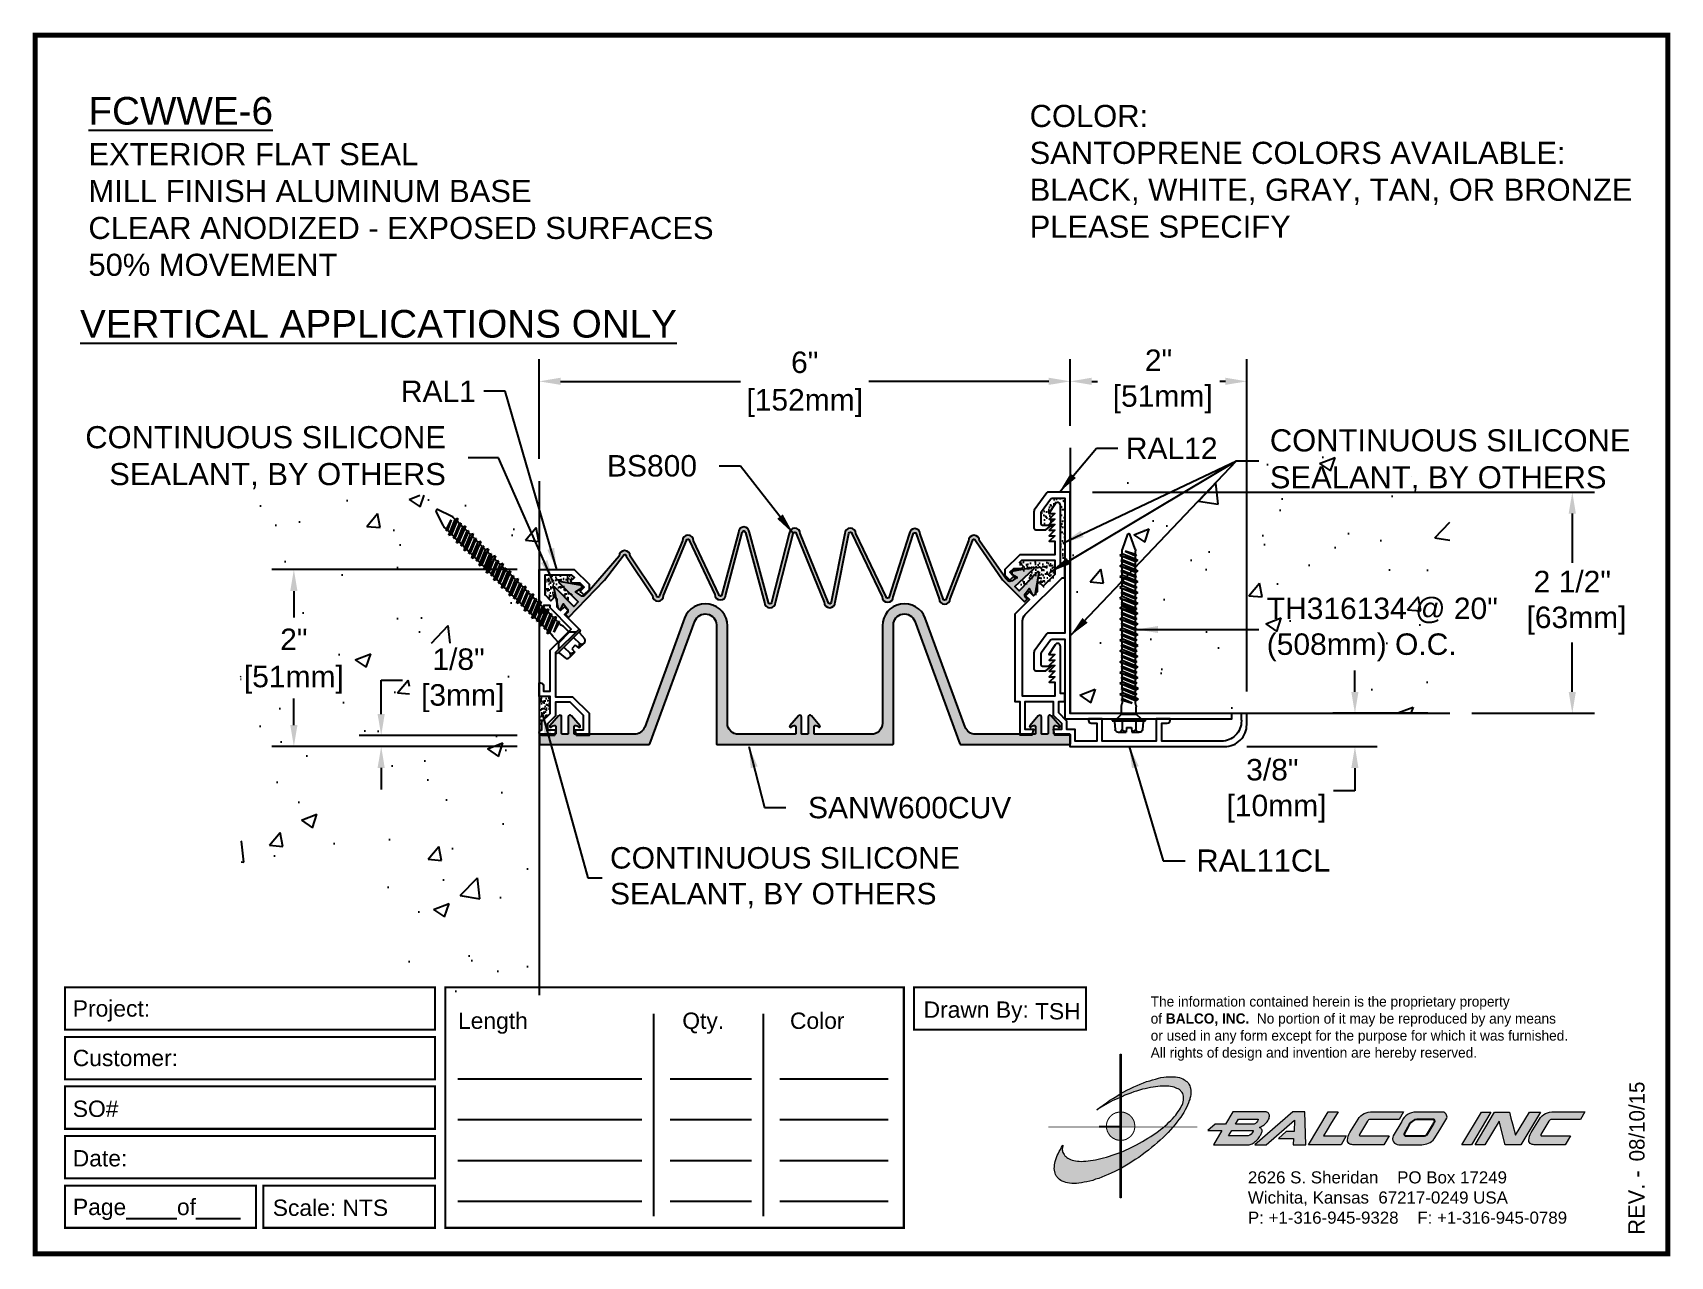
# Paper-space layout 'Layout1' of a CAD drawing. Header units: inches. Extents: x 0 to 10, y 0 to 7.5.
# The model-space entities are those that its viewports show. They can reach past a viewport. Long polylines and large blocks are cut down to what shows.
import ezdxf

# ---------------------------------------------------------------- set-up
doc = ezdxf.new("R2010")
doc.units = ezdxf.units.IN
doc.header["$MEASUREMENT"] = 0
for name, color, linetype in [('Anchors', 4, 'Continuous'), ('Border', 7, 'Continuous'), ('Conditions', 1, 'Continuous'), ('Dimensions', 3, 'Continuous'), ('Fillers', 2, 'Continuous'), ('Metals', 7, 'Continuous'), ('Text', 2, 'Continuous')]:
    doc.layers.add(name, color=color, linetype=linetype)
doc.styles.add('Arial', font='arial.ttf')
doc.styles.add('Copyright', font='ERASDEMI.TTF')
doc.dimstyles.new('Arial', dxfattribs={"dimtxt": 0.2425, "dimasz": 0.2425, "dimexe": 0.25, "dimexo": 0.25, "dimgap": 0.09, "dimtad": 0, "dimtih": 1, "dimtoh": 1, "dimdec": 4, "dimzin": 0, "dimdsep": 46, "dimlunit": 4, "dimtxsty": 'Arial', "dimcen": 0.09, "dimadec": 0, "dimazin": 0, "dimtfac": 1, "dimtdec": 4, "dimtofl": 0, "dimtmove": 0, "dimatfit": 3, "dimfxl": 0, "dimfrac": 2, "dimtolj": 1, "dimtzin": 0, "dimarcsym": 0})

psp = doc.layouts.get("Layout1")

# ---------------------------------------------------------------- texts
at = {"insert": (6.843, 1.591), "char_height": 0.0625, "width": 50.295, "attachment_point": 1, "style": 'Copyright'}
psp.add_mtext('The information contained herein is the proprietary property\\Pof {\\fEras Bold ITC|b0|i0|c0|p34;BALCO, INC.}  No portion of it may be reproduced by any means\\Por used in any form except for the purpose for which it was furnished.\\PAll rights of design and invention are hereby reserved.', dxfattribs=at)
at = {"layer": 'Border', "insert": (7.438, 0.52), "char_height": 0.074, "width": 2.3438, "attachment_point": 1, "style": 'Arial'}
psp.add_mtext('2626 S. Sheridan    PO Box 17249\\PWichita, Kansas  67217-0249 USA \\PP: +1-316-945-9328    F: +1-316-945-0789', dxfattribs=at)

msp = doc.modelspace()

# ---------------------------------------------------------------- texts
at = {"layer": 'Text', "attachment_point": 1, "style": 'Arial'}
for s, insert, char_height, width in [('{\\LFCWWE-6\\P\\H0.8x;\\lEXTERIOR FLAT SEAL\\PMILL FINISH ALUMINUM BASE\\PCLEAR ANODIZED - EXPOSED SURFACES\\P50% MOVEMENT}', (-4.53166, 12.37534), 0.3125, 7.0606462), ('COLOR:{\\L                              \\~\\P}SANTOPRENE COLORS AVAILABLE:\\PBLACK, WHITE, GRAY, TAN, OR BRONZE\\PPLEASE SPECIFY', (6.10207, 12.286), 0.25, 6.7943088), ('{\\LVERTICAL APPLICATIONS ONLY}', (-4.62654, 9.9688), 0.3125, 7.0606462)]:
    msp.add_mtext(s, dxfattribs=dict(at, insert=insert, char_height=char_height, width=width))
at = {"layer": 'Text', "style": 'Arial'}
for s, insert, char_height, attachment_point in [('RAL1', (-0.1544, 9.05025), 0.2425, 6), ('CONTINUOUS SILICONE\\PSEALANT, BY OTHERS', (-0.49278, 8.29943), 0.25, 6), ('RAL12', (7.18891, 8.40604), 0.2425, 4), ('\\A1;CONTINUOUS SILICONE\\PSEALANT, BY OTHERS', (8.81579, 8.26365), 0.25, 4), ('\\A1;BS800', (2.34395, 8.08308), 0.2425, 9), ('TH316134 @ 20"\\P(508mm) O.C.', (8.78079, 6.35805), 0.2425, 4), ('SANW600CUV', (3.59823, 4.46705), 0.2425, 1), ('\\A1;CONTINUOUS SILICONE\\PSEALANT, BY OTHERS', (1.36101, 3.55303), 0.2425, 4), ('RAL11CL', (7.98552, 3.7455), 0.25, 4)]:
    msp.add_mtext(s, dxfattribs=dict(at, insert=insert, char_height=char_height, attachment_point=attachment_point))

# ---------------------------------------------------------------- blocks, each defined once
blk = doc.blocks.new('ACADlogo')
h = blk.add_hatch(color=256)
h.paths.add_polyline_path([(-3.346, 1.223), (-3.351, 1.223), (-3.351, 0.979), (-3.346, 0.982)])
h.paths.add_polyline_path([(-3.346, 0.961), (-3.351, 0.959), (-3.351, 0.868), (-3.346, 0.868)])
h.paths.add_polyline_path([(-3.346, 0.777), (-3.351, 0.777), (-3.351, 0.699), (-3.351, 0.695), (-3.35, 0.695), (-3.346, 0.695)])
h.paths.add_polyline_path([(-3.346, 0.864), (-3.346, 0.868), (-3.35, 0.868), (-3.351, 0.868), (-3.351, 0.777), (-3.346, 0.777), (-3.346, 0.778), (-3.348, 0.778)])
h.paths.add_polyline_path([(-3.346, 0.524), (-3.351, 0.521), (-3.351, 0.342), (-3.346, 0.342)])
h.paths.add_polyline_path([(-3.346, 0.695), (-3.351, 0.695), (-3.351, 0.621), (-3.346, 0.623)])
h.paths.add_polyline_path([(-3.346, 0.623), (-3.351, 0.621), (-3.351, 0.521), (-3.346, 0.524)])
h.paths.add_polyline_path([(-3.346, 0.982), (-3.351, 0.979), (-3.351, 0.959), (-3.346, 0.961)])
h = blk.add_hatch(color=175)
h.paths.add_polyline_path([(-3.518, 0.573), (-3.534, 0.571), (-3.548, 0.569), (-3.562, 0.567), (-3.576, 0.567), (-3.589, 0.566), (-3.602, 0.567), (-3.614, 0.568), (-3.625, 0.569), (-3.636, 0.572), (-3.646, 0.574), (-3.656, 0.577), (-3.664, 0.581), (-3.673, 0.585), (-3.679, 0.589), (-3.685, 0.595), (-3.688, 0.598), (-3.691, 0.6), (-3.695, 0.607), (-3.699, 0.614), (-3.703, 0.621), (-3.704, 0.626), (-3.705, 0.631), (-3.706, 0.637), (-3.706, 0.642), (-3.705, 0.648), (-3.705, 0.653), (-3.703, 0.659), (-3.702, 0.665), (-3.71, 0.652), (-3.717, 0.639), (-3.725, 0.626), (-3.731, 0.613), (-3.737, 0.601), (-3.741, 0.589), (-3.746, 0.577), (-3.749, 0.566), (-3.751, 0.555), (-3.753, 0.544), (-3.754, 0.538), (-3.754, 0.533), (-3.755, 0.523), (-3.754, 0.513), (-3.753, 0.508), (-3.752, 0.503), (-3.75, 0.494), (-3.748, 0.486), (-3.743, 0.477), (-3.74, 0.473), (-3.738, 0.469), (-3.734, 0.465), (-3.73, 0.461), (-3.723, 0.455), (-3.715, 0.449), (-3.706, 0.445), (-3.695, 0.44), (-3.685, 0.437), (-3.674, 0.434), (-3.661, 0.432), (-3.648, 0.431), (-3.634, 0.431), (-3.62, 0.431), (-3.604, 0.433), (-3.588, 0.435), (-3.572, 0.438), (-3.556, 0.441), (-3.538, 0.445), (-3.52, 0.449), (-3.503, 0.456), (-3.483, 0.461), (-3.464, 0.469), (-3.445, 0.477), (-3.426, 0.485), (-3.406, 0.494), (-3.385, 0.503), (-3.364, 0.514), (-3.351, 0.521), (-3.351, 0.621), (-3.364, 0.616), (-3.382, 0.609), (-3.4, 0.603), (-3.418, 0.598), (-3.436, 0.592), (-3.453, 0.587), (-3.47, 0.583), (-3.486, 0.579), (-3.503, 0.576)])
h.paths.add_polyline_path([(-3.215, 0.687), (-3.251, 0.667), (-3.289, 0.649), (-3.327, 0.631), (-3.345, 0.623), (-3.346, 0.623), (-3.346, 0.524), (-3.343, 0.525), (-3.323, 0.537), (-3.302, 0.549), (-3.28, 0.563), (-3.259, 0.577), (-3.238, 0.59), (-3.218, 0.605), (-3.198, 0.62), (-3.179, 0.635), (-3.16, 0.65), (-3.141, 0.665), (-3.123, 0.681), (-3.106, 0.696), (-3.089, 0.712), (-3.074, 0.727), (-3.058, 0.743), (-3.043, 0.759), (-3.03, 0.775), (-3.028, 0.777), (-3.085, 0.777), (-3.091, 0.772), (-3.105, 0.761), (-3.118, 0.75), (-3.134, 0.739), (-3.149, 0.729), (-3.165, 0.718), (-3.182, 0.707), (-3.198, 0.697)])
h.paths.add_polyline_path([(-2.921, 1.009), (-2.922, 1.015), (-2.924, 1.02), (-2.926, 1.029), (-2.931, 1.038), (-2.934, 1.043), (-2.936, 1.047), (-2.94, 1.05), (-2.943, 1.054), (-2.951, 1.06), (-2.959, 1.066), (-2.968, 1.071), (-2.978, 1.075), (-2.989, 1.079), (-3, 1.081), (-3.013, 1.083), (-3.026, 1.084), (-3.04, 1.084), (-3.054, 1.084), (-3.07, 1.083), (-3.085, 1.081), (-3.102, 1.079), (-3.118, 1.075), (-3.136, 1.07), (-3.153, 1.066), (-3.171, 1.06), (-3.191, 1.054), (-3.21, 1.047), (-3.229, 1.039), (-3.248, 1.031), (-3.268, 1.022), (-3.289, 1.012), (-3.31, 1.002), (-3.33, 0.991), (-3.346, 0.982), (-3.346, 0.961), (-3.342, 0.962), (-3.323, 0.971), (-3.305, 0.978), (-3.287, 0.984), (-3.268, 0.991), (-3.251, 0.996), (-3.234, 1.002), (-3.216, 1.007), (-3.199, 1.011), (-3.182, 1.015), (-3.167, 1.018), (-3.15, 1.021), (-3.136, 1.023), (-3.121, 1.025), (-3.107, 1.026), (-3.093, 1.026), (-3.079, 1.027), (-3.067, 1.026), (-3.054, 1.026), (-3.043, 1.025), (-3.032, 1.022), (-3.022, 1.02), (-3.013, 1.016), (-3.004, 1.013), (-2.997, 1.009), (-2.989, 1.005), (-2.983, 0.999), (-2.98, 0.996), (-2.978, 0.994), (-2.973, 0.987), (-2.969, 0.981), (-2.967, 0.973), (-2.965, 0.965), (-2.964, 0.957), (-2.964, 0.949), (-2.964, 0.944), (-2.965, 0.94), (-2.967, 0.93), (-2.969, 0.921), (-2.973, 0.911), (-2.978, 0.901), (-2.983, 0.891), (-2.989, 0.881), (-2.996, 0.871), (-3.004, 0.86), (-3.012, 0.849), (-3.021, 0.838), (-3.032, 0.827), (-3.042, 0.816), (-3.053, 0.805), (-3.065, 0.794), (-3.077, 0.783), (-3.085, 0.777), (-3.028, 0.777), (-3.016, 0.791), (-3.004, 0.806), (-2.992, 0.822), (-2.981, 0.837), (-2.971, 0.852), (-2.962, 0.866), (-2.954, 0.882), (-2.946, 0.896), (-2.939, 0.91), (-2.934, 0.924), (-2.929, 0.938), (-2.926, 0.944), (-2.925, 0.951), (-2.922, 0.963), (-2.92, 0.975), (-2.92, 0.982), (-2.919, 0.987), (-2.92, 0.999), (-2.92, 1.005)])
h.paths.add_polyline_path([(-3.372, 0.966), (-3.393, 0.953), (-3.415, 0.94), (-3.435, 0.925), (-3.455, 0.911), (-3.475, 0.897), (-3.494, 0.882), (-3.468, 0.898), (-3.439, 0.915), (-3.41, 0.93), (-3.396, 0.938), (-3.38, 0.945), (-3.351, 0.959), (-3.351, 0.979)])
h = blk.add_hatch(color=256)
h.paths.add_polyline_path([(-3.268, 0.814), (-3.27, 0.819), (-3.273, 0.824), (-3.276, 0.828), (-3.279, 0.833), (-3.282, 0.837), (-3.286, 0.841), (-3.29, 0.845), (-3.294, 0.849), (-3.298, 0.852), (-3.303, 0.855), (-3.308, 0.858), (-3.313, 0.86), (-3.318, 0.863), (-3.323, 0.864), (-3.328, 0.866), (-3.334, 0.867), (-3.339, 0.868), (-3.345, 0.868), (-3.346, 0.868), (-3.346, 0.777), (-3.335, 0.777), (-3.262, 0.777), (-3.262, 0.781), (-3.262, 0.787), (-3.263, 0.792), (-3.264, 0.798), (-3.265, 0.803), (-3.266, 0.808)])
h.paths.add_polyline_path([(-3.351, 0.777), (-3.436, 0.777), (-3.435, 0.773), (-3.435, 0.768), (-3.434, 0.762), (-3.432, 0.757), (-3.431, 0.752), (-3.428, 0.747), (-3.426, 0.742), (-3.423, 0.737), (-3.42, 0.732), (-3.417, 0.728), (-3.414, 0.723), (-3.41, 0.719), (-3.406, 0.716), (-3.401, 0.712), (-3.397, 0.709), (-3.392, 0.706), (-3.387, 0.704), (-3.382, 0.701), (-3.377, 0.699), (-3.372, 0.698), (-3.367, 0.696), (-3.361, 0.695), (-3.356, 0.695), (-3.351, 0.695)])
h.paths.add_polyline_path([(-3.346, 0.868), (-3.35, 0.868), (-3.351, 0.868), (-3.351, 0.777), (-3.346, 0.777)])
h = blk.add_hatch(color=256)
h.paths.add_polyline_path([(-2.438, 0.844, 0.412988), (-2.461, 0.869), (-2.663, 0.869), (-2.707, 0.794), (-2.771, 0.794), (-2.815, 0.755), (-2.73, 0.755), (-2.781, 0.668), (-2.563, 0.668, 0.107996), (-2.538, 0.677, 0.108939), (-2.494, 0.724, 0.080345), (-2.483, 0.745, 0.419497), (-2.499, 0.773, 0.149928), (-2.447, 0.815, 0.134283)])
h.paths.add_polyline_path([(-2.507, 0.821, -0.209012), (-2.532, 0.794), (-2.538, 0.794), (-2.646, 0.794), (-2.627, 0.825), (-2.51, 0.825, -0.56619)], flags=16)
h.paths.add_polyline_path([(-2.538, 0.75, -0.241309), (-2.569, 0.722), (-2.688, 0.722), (-2.669, 0.755), (-2.541, 0.755, -0.56619)], flags=16)
for points in [[(-2.285, 0.819), (-2.287, 0.748), (-2.335, 0.748), (-2.383, 0.705), (-2.29, 0.705), (-2.292, 0.668), (-2.215, 0.668), (-2.221, 0.869), (-2.295, 0.869), (-2.527, 0.668), (-2.458, 0.668)], [(-2.018, 0.869), (-2.079, 0.869), (-2.198, 0.668), (-2, 0.668), (-1.968, 0.722), (-2.107, 0.722), (-2.085, 0.759), (-2.064, 0.794)], [(-1.617, 0.869), (-1.807, 0.869, 0.270182), (-1.896, 0.825), (-1.946, 0.742, 0.109019), (-1.961, 0.695, 0.340665), (-1.945, 0.672, 0.129907), (-1.923, 0.668), (-1.738, 0.668), (-1.706, 0.722), (-1.878, 0.722), (-1.882, 0.722, -0.601242), (-1.887, 0.731), (-1.838, 0.813, -0.253048), (-1.821, 0.823), (-1.645, 0.823)], [(-1.083, 0.867), (-1.14, 0.867), (-1.261, 0.667), (-1.26, 0.667), (-1.202, 0.667)], [(-0.96, 0.83), (-0.969, 0.867), (-1.061, 0.867), (-1.179, 0.667), (-1.12, 0.667), (-1.031, 0.812), (-0.995, 0.667), (-0.9, 0.667), (-0.778, 0.867), (-0.846, 0.867), (-0.931, 0.727), (-0.951, 0.795)], [(-0.507, 0.869), (-0.697, 0.869, 0.270182), (-0.786, 0.825), (-0.836, 0.742, 0.109019), (-0.85, 0.695, 0.340665), (-0.835, 0.672, 0.129907), (-0.812, 0.668), (-0.628, 0.668), (-0.595, 0.722), (-0.768, 0.722), (-0.772, 0.722, -0.601242), (-0.777, 0.731), (-0.728, 0.813, -0.253048), (-0.71, 0.823), (-0.534, 0.823)], [(-3.346, 0.623), (-3.351, 0.621), (-3.351, 0.521), (-3.346, 0.524)]]:
    blk.add_hatch(color=256).paths.add_polyline_path(points)
h = blk.add_hatch(color=256)
h.paths.add_polyline_path([(-1.377, 0.868), (-1.383, 0.868), (-1.383, 0.868), (-1.44, 0.868), (-1.492, 0.868), (-1.541, 0.868, 0.297712), (-1.628, 0.811), (-1.68, 0.723, 0.585116), (-1.646, 0.668), (-1.506, 0.668, 0.210586), (-1.429, 0.703), (-1.415, 0.726), (-1.389, 0.769), (-1.352, 0.831, 0.4352)])
h.paths.add_polyline_path([(-1.437, 0.823, -0.603783), (-1.428, 0.805), (-1.431, 0.801), (-1.434, 0.796), (-1.438, 0.789), (-1.474, 0.728, -0.229001), (-1.489, 0.722), (-1.494, 0.722), (-1.501, 0.722), (-1.597, 0.722), (-1.604, 0.722, -0.492401), (-1.613, 0.734), (-1.601, 0.757), (-1.591, 0.775), (-1.582, 0.791, -0.238368), (-1.535, 0.823)], flags=16)
for q in [(-3.48, 0.777), (-3.351, 0.642)]:
    blk.add_line((-3.351, 0.777), q)
at = {"color": 7, "lineweight": 0}
for points in [[(-3.351, 1.223), (-3.346, 1.223), (-3.346, 0.342), (-3.351, 0.342), (-3.351, 1.223)], [(-2.292, 0.668), (-2.215, 0.668), (-2.221, 0.869), (-2.295, 0.869), (-2.527, 0.668), (-2.458, 0.668), (-2.285, 0.819), (-2.287, 0.748), (-2.286, 0.748), (-2.335, 0.748), (-2.383, 0.705), (-2.29, 0.705), (-2.292, 0.668), (-2.292, 0.668)], [(-2.198, 0.668), (-2.079, 0.869), (-2.018, 0.869), (-2.064, 0.794), (-2.085, 0.759), (-2.107, 0.722), (-1.968, 0.722), (-2, 0.668), (-2.198, 0.668), (-2.198, 0.668)], [(-1.383, 0.868), (-1.383, 0.868)], [(-1.261, 0.667), (-1.14, 0.867), (-1.083, 0.867), (-1.202, 0.667), (-1.26, 0.667), (-1.261, 0.667), (-1.261, 0.667)], [(-0.9, 0.667), (-0.995, 0.667), (-1.031, 0.812), (-1.12, 0.667), (-1.179, 0.667), (-1.061, 0.867), (-0.969, 0.867), (-0.96, 0.83), (-0.951, 0.795), (-0.931, 0.727), (-0.846, 0.867), (-0.778, 0.867), (-0.9, 0.667), (-0.9, 0.667)]]:
    blk.add_lwpolyline(points, dxfattribs=at)
at = {"color": 175, "lineweight": 0}
blk.add_lwpolyline([(-2.926, 1.029), (-2.924, 1.02), (-2.922, 1.015), (-2.921, 1.009), (-2.92, 1.005), (-2.92, 0.999), (-2.919, 0.987), (-2.92, 0.982), (-2.92, 0.975), (-2.922, 0.963), (-2.925, 0.951), (-2.926, 0.944), (-2.929, 0.938), (-2.934, 0.924), (-2.939, 0.91), (-2.946, 0.896), (-2.954, 0.882), (-2.962, 0.866), (-2.971, 0.852), (-2.981, 0.837), (-2.992, 0.822), (-3.004, 0.806), (-3.016, 0.791), (-3.03, 0.775), (-3.043, 0.759), (-3.058, 0.743), (-3.074, 0.727), (-3.089, 0.712), (-3.106, 0.696), (-3.123, 0.681), (-3.141, 0.665), (-3.16, 0.65), (-3.179, 0.635), (-3.198, 0.62), (-3.218, 0.605), (-3.238, 0.59), (-3.259, 0.577), (-3.28, 0.563), (-3.302, 0.549), (-3.323, 0.537), (-3.343, 0.525), (-3.364, 0.514), (-3.385, 0.503), (-3.406, 0.494), (-3.426, 0.485), (-3.445, 0.477), (-3.464, 0.469), (-3.483, 0.461), (-3.503, 0.456), (-3.52, 0.449), (-3.538, 0.445), (-3.556, 0.441), (-3.572, 0.438), (-3.588, 0.435), (-3.604, 0.433), (-3.62, 0.431), (-3.634, 0.431), (-3.648, 0.431), (-3.661, 0.432), (-3.674, 0.434), (-3.685, 0.437), (-3.695, 0.44), (-3.706, 0.445), (-3.715, 0.449), (-3.723, 0.455), (-3.73, 0.461), (-3.734, 0.465), (-3.738, 0.469), (-3.74, 0.473), (-3.743, 0.477), (-3.748, 0.486), (-3.75, 0.494), (-3.752, 0.503), (-3.753, 0.508), (-3.754, 0.513), (-3.755, 0.523), (-3.754, 0.533), (-3.754, 0.538), (-3.753, 0.544), (-3.751, 0.555), (-3.749, 0.566), (-3.746, 0.577), (-3.741, 0.589), (-3.737, 0.601), (-3.731, 0.613), (-3.725, 0.626), (-3.717, 0.639), (-3.71, 0.652), (-3.702, 0.665), (-3.703, 0.659), (-3.705, 0.653), (-3.705, 0.648), (-3.706, 0.642), (-3.706, 0.637), (-3.705, 0.631), (-3.704, 0.626), (-3.703, 0.621), (-3.699, 0.614), (-3.695, 0.607), (-3.691, 0.6), (-3.688, 0.598), (-3.685, 0.595), (-3.679, 0.589), (-3.673, 0.585), (-3.664, 0.581), (-3.656, 0.577), (-3.646, 0.574), (-3.636, 0.572), (-3.625, 0.569), (-3.614, 0.568), (-3.602, 0.567), (-3.589, 0.566), (-3.576, 0.567), (-3.562, 0.567), (-3.548, 0.569), (-3.534, 0.571), (-3.518, 0.573), (-3.503, 0.576), (-3.486, 0.579), (-3.47, 0.583), (-3.453, 0.587), (-3.436, 0.592), (-3.418, 0.598), (-3.4, 0.603), (-3.382, 0.609), (-3.364, 0.616), (-3.345, 0.623), (-3.327, 0.631), (-3.289, 0.649), (-3.251, 0.667), (-3.215, 0.687), (-3.198, 0.697), (-3.182, 0.707), (-3.165, 0.718), (-3.149, 0.729), (-3.134, 0.739), (-3.118, 0.75), (-3.105, 0.761), (-3.091, 0.772), (-3.077, 0.783), (-3.065, 0.794), (-3.053, 0.805), (-3.042, 0.816), (-3.032, 0.827), (-3.021, 0.838), (-3.012, 0.849), (-3.004, 0.86), (-2.996, 0.871), (-2.989, 0.881), (-2.983, 0.891), (-2.978, 0.901), (-2.973, 0.911), (-2.969, 0.921), (-2.967, 0.93), (-2.965, 0.94), (-2.964, 0.944), (-2.964, 0.949), (-2.964, 0.957), (-2.965, 0.965), (-2.967, 0.973), (-2.969, 0.981), (-2.973, 0.987), (-2.978, 0.994), (-2.98, 0.996), (-2.983, 0.999), (-2.989, 1.005), (-2.997, 1.009), (-3.004, 1.013), (-3.013, 1.016), (-3.022, 1.02), (-3.032, 1.022), (-3.043, 1.025), (-3.054, 1.026), (-3.067, 1.026), (-3.079, 1.027), (-3.093, 1.026), (-3.107, 1.026), (-3.121, 1.025), (-3.136, 1.023), (-3.15, 1.021), (-3.167, 1.018), (-3.182, 1.015), (-3.199, 1.011), (-3.216, 1.007), (-3.234, 1.002), (-3.251, 0.996), (-3.268, 0.991), (-3.287, 0.984), (-3.305, 0.978), (-3.323, 0.971), (-3.342, 0.962), (-3.38, 0.945), (-3.396, 0.938), (-3.41, 0.93), (-3.439, 0.915), (-3.468, 0.898), (-3.494, 0.882), (-3.475, 0.897), (-3.455, 0.911), (-3.435, 0.925), (-3.415, 0.94), (-3.393, 0.953), (-3.372, 0.966), (-3.351, 0.979), (-3.33, 0.991), (-3.31, 1.002), (-3.289, 1.012), (-3.268, 1.022), (-3.248, 1.031), (-3.229, 1.039), (-3.21, 1.047), (-3.191, 1.054), (-3.171, 1.06), (-3.153, 1.066), (-3.136, 1.07), (-3.118, 1.075), (-3.102, 1.079), (-3.085, 1.081), (-3.07, 1.083), (-3.054, 1.084), (-3.04, 1.084), (-3.026, 1.084), (-3.013, 1.083), (-3, 1.081), (-2.989, 1.079), (-2.978, 1.075), (-2.968, 1.071), (-2.959, 1.066), (-2.951, 1.06), (-2.943, 1.054), (-2.94, 1.05), (-2.936, 1.047), (-2.934, 1.043), (-2.931, 1.038), (-2.926, 1.029), (-2.926, 1.029)], dxfattribs=at)
at = {"color": 7, "lineweight": 0, "const_width": 0.0064}
blk.add_lwpolyline([(-3.262, 0.781), (-3.262, 0.787), (-3.263, 0.792), (-3.264, 0.798), (-3.265, 0.803), (-3.266, 0.808), (-3.268, 0.814), (-3.27, 0.819), (-3.273, 0.824), (-3.276, 0.828), (-3.279, 0.833), (-3.282, 0.837), (-3.286, 0.841), (-3.29, 0.845), (-3.294, 0.849), (-3.298, 0.852), (-3.303, 0.855), (-3.308, 0.858), (-3.313, 0.86), (-3.318, 0.863), (-3.323, 0.864), (-3.328, 0.866), (-3.334, 0.867), (-3.339, 0.868), (-3.345, 0.868), (-3.35, 0.868), (-3.356, 0.868), (-3.361, 0.867), (-3.367, 0.866), (-3.372, 0.865), (-3.377, 0.863), (-3.382, 0.862), (-3.387, 0.859), (-3.392, 0.857), (-3.397, 0.854), (-3.401, 0.851), (-3.406, 0.847), (-3.41, 0.843), (-3.414, 0.839), (-3.417, 0.835), (-3.42, 0.831), (-3.423, 0.826), (-3.426, 0.821), (-3.428, 0.816), (-3.431, 0.811), (-3.432, 0.806), (-3.434, 0.801), (-3.435, 0.795), (-3.435, 0.79), (-3.436, 0.784), (-3.436, 0.779), (-3.435, 0.773), (-3.435, 0.768), (-3.434, 0.762), (-3.432, 0.757), (-3.431, 0.752), (-3.428, 0.747), (-3.426, 0.742), (-3.423, 0.737), (-3.42, 0.732), (-3.417, 0.728), (-3.414, 0.723), (-3.41, 0.719), (-3.406, 0.716), (-3.401, 0.712), (-3.397, 0.709), (-3.392, 0.706), (-3.387, 0.704), (-3.382, 0.701), (-3.377, 0.699), (-3.372, 0.698), (-3.367, 0.696), (-3.361, 0.695), (-3.356, 0.695), (-3.35, 0.695), (-3.345, 0.695), (-3.339, 0.695), (-3.334, 0.696), (-3.328, 0.697), (-3.323, 0.698), (-3.318, 0.7), (-3.313, 0.702), (-3.308, 0.705), (-3.303, 0.708), (-3.298, 0.711), (-3.294, 0.714), (-3.29, 0.718), (-3.286, 0.721), (-3.282, 0.726), (-3.279, 0.73), (-3.276, 0.734), (-3.273, 0.739), (-3.27, 0.744), (-3.268, 0.749), (-3.266, 0.754), (-3.265, 0.76), (-3.264, 0.765), (-3.263, 0.77), (-3.262, 0.776), (-3.262, 0.781)], dxfattribs=at)
at = {"color": 7, "lineweight": 0}
for points in [[(-2.447, 0.815, 0.130368), (-2.438, 0.843, 0.448367), (-2.463, 0.869), (-2.663, 0.869), (-2.707, 0.794), (-2.771, 0.794), (-2.815, 0.755), (-2.73, 0.755), (-2.781, 0.668), (-2.563, 0.668, 0.107996), (-2.538, 0.677, 0.108939), (-2.494, 0.724, 0.077395), (-2.484, 0.744, 0.430878), (-2.499, 0.773, 0.149928)], [(-2.507, 0.821, -0.209012), (-2.532, 0.794), (-2.538, 0.794), (-2.646, 0.794), (-2.627, 0.825), (-2.512, 0.825), (-2.509, 0.825, -0.531288)], [(-1.838, 0.813), (-1.887, 0.731, 0.587385), (-1.882, 0.722), (-1.878, 0.722), (-1.706, 0.722), (-1.738, 0.668), (-1.923, 0.668, -0.129907), (-1.945, 0.672, -0.349839), (-1.961, 0.696, -0.107341), (-1.946, 0.742), (-1.896, 0.825, -0.270182), (-1.807, 0.869), (-1.617, 0.869), (-1.645, 0.823), (-1.821, 0.823, 0.252436)], [(-1.68, 0.723, 0.585116), (-1.646, 0.668), (-1.506, 0.668, 0.210586), (-1.429, 0.703), (-1.415, 0.726), (-1.389, 0.769), (-1.352, 0.831, 0.4352), (-1.377, 0.868), (-1.383, 0.868), (-1.383, 0.868), (-1.44, 0.868), (-1.492, 0.868), (-1.541, 0.868, 0.297712), (-1.628, 0.811)], [(-0.728, 0.813), (-0.777, 0.731, 0.587385), (-0.772, 0.722), (-0.768, 0.722), (-0.595, 0.722), (-0.628, 0.668), (-0.812, 0.668, -0.129907), (-0.835, 0.672, -0.349839), (-0.85, 0.696, -0.107341), (-0.836, 0.742), (-0.786, 0.825, -0.270182), (-0.697, 0.869), (-0.507, 0.869), (-0.534, 0.823), (-0.71, 0.823, 0.252436)], [(-2.569, 0.722), (-2.688, 0.722), (-2.669, 0.755), (-2.543, 0.755), (-2.54, 0.755, -0.531288), (-2.538, 0.75, -0.241309)]]:
    blk.add_lwpolyline(points, format="xyb", close=True, dxfattribs=at)
blk.add_lwpolyline([(-1.437, 0.823), (-1.535, 0.823, 0.238368), (-1.582, 0.791), (-1.591, 0.775), (-1.601, 0.757), (-1.613, 0.734, 0.490298), (-1.604, 0.722), (-1.597, 0.722), (-1.501, 0.722), (-1.494, 0.722), (-1.489, 0.722, 0.229001), (-1.474, 0.728), (-1.438, 0.789), (-1.434, 0.796), (-1.431, 0.801), (-1.428, 0.805, 0.603783)], format="xyb", close=True)
blk.add_lwpolyline([(-2.879, 0.777, 0.00455, 0.00455, 0), (-3.791, 0.777, 0.00183, 0.00183, 0), (-3.791, 0.777, 0.00183, 0.00183, 0)], format="xyseb", dxfattribs=at)
blk = doc.blocks.new('Quantity Data')
at = {"layer": 'Border', "color": 253}
for p, q in [((2.755, 1.254), (3.881, 1.254)), ((4.054, 1.254), (4.553, 1.254)), ((4.725, 1.254), (5.389, 1.254)), ((2.755, 1.004), (3.881, 1.004)), ((4.054, 1.004), (4.553, 1.004)), ((4.725, 1.004), (5.389, 1.004)), ((2.755, 0.754), (3.881, 0.754)), ((4.054, 0.754), (4.553, 0.754)), ((4.725, 0.754), (5.389, 0.754)), ((2.755, 0.504), (3.881, 0.504)), ((4.054, 0.504), (4.553, 0.504)), ((4.725, 0.504), (5.389, 0.504))]:
    blk.add_line(p, q, dxfattribs=at)
at = {"layer": 'Border', "const_width": 0.0125}
blk.add_lwpolyline([(5.485, 0.341), (2.678, 0.341), (2.678, 1.813), (5.485, 1.813)], close=True, dxfattribs=at)
for points in [[(3.953, 1.653), (3.953, 0.412)], [(4.625, 1.653), (4.625, 0.412)]]:
    blk.add_lwpolyline(points, dxfattribs=at)
at = {"layer": 'Border', "style": 'Arial'}
for s, p in [('Length', (2.756, 1.559)), ('Qty.', (4.129, 1.559)), ('Color', (4.788, 1.559))]:
    blk.add_text(s, height=0.1, dxfattribs=at).set_placement(p)
blk = doc.blocks.new('Drawn By')
at = {"layer": 'Border', "const_width": 0.0125}
blk.add_lwpolyline([(5.38, 1.813), (6.432, 1.813), (6.432, 1.554), (5.38, 1.554)], close=True, dxfattribs=at)
at = {"layer": 'Border', "style": 'Arial'}
blk.add_text('Drawn By: ', height=0.1, dxfattribs=at).set_placement((5.438, 1.627))
blk.add_attdef('XXX', (6.12, 1.617), '', height=0.1, dxfattribs=at)
blk = doc.blocks.new('Project Info')
at = {"layer": 'Border', "const_width": 0.0125}
for points in [[(0.182, 1.813), (2.448, 1.813), (2.448, 1.554), (0.182, 1.554)], [(0.182, 1.51), (2.448, 1.51), (2.448, 1.251), (0.182, 1.251)], [(0.182, 1.207), (2.448, 1.207), (2.448, 0.947), (0.182, 0.947)], [(0.182, 0.904), (2.448, 0.904), (2.448, 0.644), (0.182, 0.644)], [(0.182, 0.6), (1.352, 0.6), (1.352, 0.341), (0.182, 0.341)], [(1.396, 0.6), (2.448, 0.6), (2.448, 0.341), (1.396, 0.341)]]:
    blk.add_lwpolyline(points, close=True, dxfattribs=at)
at = {"layer": 'Border', "style": 'Arial'}
for s, p in [('Project:', (0.23, 1.634)), ('Customer:', (0.23, 1.331)), ('SO#', (0.23, 1.02)), ('Date:', (0.23, 0.717)), ('Page%%u        %%uof%%u       ', (0.231, 0.419)), ('Scale: NTS', (1.454, 0.414))]:
    blk.add_text(s, height=0.1, dxfattribs=at).set_placement(p)
blk = doc.blocks.new('REV')
at = {"style": 'Copyright'}
blk.add_text('REV. -', height=0.1, rotation=90, dxfattribs=at).set_placement((-0.142, 0.117))
at = {"style": 'Copyright', "flags": 4}
blk.add_attdef('REVISIONDATE', (-0.142, 0.566), '', height=0.0938, rotation=90, dxfattribs=at)
blk = doc.blocks.new('Th316134')
for p, q in [((-0.097, 1.877), (-0.027, 1.877)), ((-0.023, 1.833), (-0.027, 1.877)), ((0.023, 1.833), (0.027, 1.877)), ((0.027, 1.877), (0.097, 1.877)), ((-0.157, 1.75), (-0.157, 1.769)), ((-0.157, 1.769), (0.157, 1.769)), ((-0.157, 1.75), (0.157, 1.75)), ((-0.135, 1.779), (-0.129, 1.85)), ((-0.115, 1.75), (-0.07, 1.705)), ((-0.07, 1.705), (-0.07, 1.638)), ((-0.07, 1.705), (0.07, 1.705)), ((-0.065, 1.769), (-0.065, 1.85)), ((-0.023, 1.833), (0.023, 1.833)), ((0.064, 1.769), (0.064, 1.85)), ((0.115, 1.75), (0.07, 1.705)), ((0.07, 1.705), (0.07, 1.638)), ((0.135, 1.779), (0.129, 1.85)), ((0.157, 1.769), (0.157, 1.75)), ((-0.086, 1.516), (0.086, 1.566)), ((-0.074, 1.566), (0.032, 1.603)), ((-0.074, 1.566), (-0.062, 1.573)), ((-0.074, 1.566), (-0.062, 1.56)), ((-0.069, 1.628), (-0.063, 1.602)), ((-0.062, 1.573), (0.032, 1.603)), ((0.032, 1.603), (-0.062, 1.56)), ((-0.062, 1.593), (-0.062, 1.573)), ((0.062, 1.579), (-0.062, 1.529)), ((-0.062, 1.56), (-0.062, 1.529)), ((0.062, 1.553), (-0.062, 1.503)), ((0.062, 1.593), (0.062, 1.579)), ((0.086, 1.566), (0.062, 1.579)), ((0.086, 1.566), (0.062, 1.553)), ((0.062, 1.553), (0.062, 1.522)), ((0.069, 1.628), (0.063, 1.602)), ((-0.086, 1.516), (-0.062, 1.529)), ((-0.086, 1.516), (-0.062, 1.503)), ((-0.086, 1.414), (0.086, 1.465)), ((-0.086, 1.414), (-0.062, 1.427)), ((-0.086, 1.414), (-0.062, 1.401)), ((-0.074, 1.465), (0.074, 1.516)), ((-0.074, 1.465), (-0.062, 1.471)), ((-0.074, 1.465), (-0.062, 1.459)), ((-0.074, 1.363), (0.074, 1.414)), ((-0.062, 1.471), (0.062, 1.522)), ((0.062, 1.509), (-0.062, 1.459)), ((-0.062, 1.503), (-0.062, 1.471)), ((0.062, 1.478), (-0.062, 1.427)), ((-0.062, 1.459), (-0.062, 1.427)), ((0.062, 1.452), (-0.062, 1.401)), ((-0.062, 1.369), (0.062, 1.42)), ((0.062, 1.408), (-0.062, 1.357)), ((-0.062, 1.401), (-0.062, 1.369)), ((0.074, 1.516), (0.062, 1.522)), ((0.074, 1.516), (0.062, 1.509)), ((0.062, 1.509), (0.062, 1.478)), ((0.086, 1.465), (0.062, 1.478)), ((0.086, 1.465), (0.062, 1.452)), ((0.062, 1.452), (0.062, 1.42)), ((0.074, 1.414), (0.062, 1.42)), ((0.074, 1.414), (0.062, 1.408)), ((0.062, 1.408), (0.062, 1.376)), ((-0.086, 1.313), (0.086, 1.363)), ((-0.086, 1.313), (-0.062, 1.325)), ((-0.086, 1.313), (-0.062, 1.3)), ((-0.086, 1.211), (0.086, 1.262)), ((-0.074, 1.363), (-0.062, 1.369)), ((-0.074, 1.363), (-0.062, 1.357)), ((-0.074, 1.262), (0.074, 1.313)), ((-0.074, 1.262), (-0.062, 1.268)), ((-0.074, 1.262), (-0.062, 1.256)), ((0.062, 1.376), (-0.062, 1.325)), ((-0.062, 1.357), (-0.062, 1.325)), ((0.062, 1.35), (-0.062, 1.3)), ((-0.062, 1.268), (0.062, 1.319)), ((0.062, 1.306), (-0.062, 1.256)), ((-0.062, 1.3), (-0.062, 1.268)), ((0.062, 1.275), (-0.062, 1.224)), ((-0.062, 1.256), (-0.062, 1.224)), ((0.062, 1.249), (-0.062, 1.198)), ((0.086, 1.363), (0.062, 1.376)), ((0.086, 1.363), (0.062, 1.35)), ((0.062, 1.35), (0.062, 1.319)), ((0.074, 1.313), (0.062, 1.319)), ((0.074, 1.313), (0.062, 1.306)), ((0.062, 1.306), (0.062, 1.275)), ((0.086, 1.262), (0.062, 1.275)), ((0.086, 1.262), (0.062, 1.249)), ((0.062, 1.249), (0.062, 1.217)), ((-0.086, 1.211), (-0.062, 1.224)), ((-0.086, 1.211), (-0.062, 1.198)), ((-0.086, 1.109), (0.086, 1.16)), ((-0.086, 1.109), (-0.062, 1.122)), ((-0.086, 1.109), (-0.062, 1.096)), ((-0.074, 1.16), (0.074, 1.211)), ((-0.074, 1.16), (-0.062, 1.166)), ((-0.074, 1.16), (-0.062, 1.154)), ((-0.074, 1.059), (0.074, 1.109)), ((-0.062, 1.166), (0.062, 1.217)), ((0.062, 1.205), (-0.062, 1.154)), ((-0.062, 1.198), (-0.062, 1.166)), ((0.062, 1.173), (-0.062, 1.122)), ((-0.062, 1.154), (-0.062, 1.122)), ((0.062, 1.147), (-0.062, 1.096)), ((-0.062, 1.065), (0.062, 1.116)), ((0.062, 1.103), (-0.062, 1.052)), ((-0.062, 1.096), (-0.062, 1.065)), ((0.074, 1.211), (0.062, 1.217)), ((0.074, 1.211), (0.062, 1.205)), ((0.062, 1.205), (0.062, 1.173)), ((0.086, 1.16), (0.062, 1.173)), ((0.086, 1.16), (0.062, 1.147)), ((0.062, 1.147), (0.062, 1.116)), ((0.074, 1.109), (0.062, 1.116)), ((0.074, 1.109), (0.062, 1.103)), ((0.062, 1.103), (0.062, 1.072)), ((-0.086, 1.008), (0.086, 1.059)), ((-0.086, 1.008), (-0.062, 1.021)), ((-0.086, 1.008), (-0.062, 0.995)), ((-0.086, 0.906), (0.086, 0.957)), ((-0.074, 1.059), (-0.062, 1.065)), ((-0.074, 1.059), (-0.062, 1.052)), ((-0.074, 0.957), (0.074, 1.008)), ((-0.074, 0.957), (-0.062, 0.963)), ((-0.074, 0.957), (-0.062, 0.951)), ((0.062, 1.072), (-0.062, 1.021)), ((-0.062, 1.052), (-0.062, 1.021)), ((0.062, 1.046), (-0.062, 0.995)), ((-0.062, 0.963), (0.062, 1.014)), ((0.062, 1.002), (-0.062, 0.951)), ((-0.062, 0.995), (-0.062, 0.963)), ((0.062, 0.97), (-0.062, 0.919)), ((-0.062, 0.951), (-0.062, 0.919)), ((0.062, 0.944), (-0.062, 0.893)), ((0.086, 1.059), (0.062, 1.072)), ((0.086, 1.059), (0.062, 1.046)), ((0.062, 1.046), (0.062, 1.014)), ((0.074, 1.008), (0.062, 1.014)), ((0.074, 1.008), (0.062, 1.002)), ((0.062, 1.002), (0.062, 0.97)), ((0.086, 0.957), (0.062, 0.97)), ((0.086, 0.957), (0.062, 0.944)), ((0.062, 0.944), (0.062, 0.912)), ((-0.086, 0.906), (-0.062, 0.919)), ((-0.086, 0.906), (-0.062, 0.893)), ((-0.086, 0.805), (0.086, 0.855)), ((-0.086, 0.805), (-0.062, 0.818)), ((-0.086, 0.805), (-0.062, 0.792)), ((-0.074, 0.855), (0.074, 0.906)), ((-0.074, 0.855), (-0.062, 0.862)), ((-0.074, 0.855), (-0.062, 0.849)), ((-0.074, 0.754), (0.074, 0.805)), ((-0.062, 0.862), (0.062, 0.912)), ((0.062, 0.9), (-0.062, 0.849)), ((-0.062, 0.893), (-0.062, 0.862)), ((0.062, 0.868), (-0.062, 0.818)), ((-0.062, 0.849), (-0.062, 0.818)), ((0.062, 0.843), (-0.062, 0.792)), ((-0.062, 0.76), (0.062, 0.811)), ((0.062, 0.799), (-0.062, 0.748)), ((-0.062, 0.792), (-0.062, 0.76)), ((0.074, 0.906), (0.062, 0.912)), ((0.074, 0.906), (0.062, 0.9)), ((0.062, 0.9), (0.062, 0.868)), ((0.086, 0.855), (0.062, 0.868)), ((0.086, 0.855), (0.062, 0.843)), ((0.062, 0.843), (0.062, 0.811)), ((0.074, 0.805), (0.062, 0.811)), ((0.074, 0.805), (0.062, 0.799)), ((0.062, 0.799), (0.062, 0.767)), ((-0.086, 0.703), (0.086, 0.754)), ((-0.086, 0.703), (-0.062, 0.716)), ((-0.086, 0.703), (-0.062, 0.69)), ((-0.086, 0.609), (0.086, 0.66)), ((-0.086, 0.609), (-0.062, 0.622)), ((-0.074, 0.754), (-0.062, 0.76)), ((-0.074, 0.754), (-0.062, 0.748)), ((-0.074, 0.66), (0.074, 0.711)), ((-0.074, 0.66), (-0.062, 0.666)), ((-0.074, 0.66), (-0.062, 0.654)), ((0.062, 0.767), (-0.062, 0.716)), ((-0.062, 0.748), (-0.062, 0.716)), ((0.062, 0.741), (-0.062, 0.69)), ((-0.062, 0.666), (0.062, 0.717)), ((0.062, 0.705), (-0.062, 0.654)), ((-0.062, 0.698), (-0.062, 0.666)), ((0.062, 0.673), (-0.062, 0.622)), ((-0.062, 0.654), (-0.062, 0.622)), ((0.062, 0.647), (-0.062, 0.596)), ((0.086, 0.754), (0.062, 0.767)), ((0.086, 0.754), (0.062, 0.741)), ((0.062, 0.749), (0.062, 0.717)), ((0.074, 0.711), (0.062, 0.717)), ((0.074, 0.711), (0.062, 0.705)), ((0.062, 0.705), (0.062, 0.673)), ((0.086, 0.66), (0.062, 0.673)), ((0.086, 0.66), (0.062, 0.647)), ((0.062, 0.647), (0.062, 0.616)), ((-0.086, 0.609), (-0.062, 0.596)), ((-0.086, 0.508), (0.086, 0.559)), ((-0.086, 0.508), (-0.062, 0.521)), ((-0.086, 0.508), (-0.062, 0.495)), ((-0.074, 0.559), (0.074, 0.609)), ((-0.074, 0.559), (-0.062, 0.565)), ((-0.074, 0.559), (-0.062, 0.552)), ((-0.074, 0.457), (0.074, 0.508)), ((-0.062, 0.565), (0.062, 0.616)), ((0.062, 0.603), (-0.062, 0.552)), ((-0.062, 0.596), (-0.062, 0.565)), ((0.062, 0.572), (-0.062, 0.521)), ((-0.062, 0.552), (-0.062, 0.521)), ((0.062, 0.546), (-0.062, 0.495)), ((-0.062, 0.463), (0.062, 0.514)), ((0.062, 0.502), (-0.062, 0.451)), ((-0.062, 0.495), (-0.062, 0.463)), ((0.062, 0.47), (-0.062, 0.419)), ((0.074, 0.609), (0.062, 0.616)), ((0.074, 0.609), (0.062, 0.603)), ((0.062, 0.603), (0.062, 0.572)), ((0.086, 0.559), (0.062, 0.572)), ((0.086, 0.559), (0.062, 0.546)), ((0.062, 0.546), (0.062, 0.514)), ((0.074, 0.508), (0.062, 0.514)), ((0.074, 0.508), (0.062, 0.502)), ((0.062, 0.502), (0.062, 0.47)), ((0.086, 0.457), (0.062, 0.47)), ((-0.086, 0.406), (0.086, 0.457)), ((-0.086, 0.406), (-0.062, 0.419)), ((-0.086, 0.406), (-0.062, 0.393)), ((-0.086, 0.305), (0.086, 0.355)), ((-0.086, 0.305), (-0.062, 0.318)), ((-0.074, 0.457), (-0.062, 0.463)), ((-0.074, 0.457), (-0.062, 0.451)), ((-0.074, 0.355), (0.074, 0.406)), ((-0.074, 0.355), (-0.062, 0.362)), ((-0.074, 0.355), (-0.062, 0.349)), ((-0.062, 0.451), (-0.062, 0.419)), ((0.062, 0.444), (-0.062, 0.393)), ((-0.062, 0.362), (0.062, 0.412)), ((0.062, 0.4), (-0.062, 0.349)), ((-0.062, 0.393), (-0.062, 0.362)), ((0.062, 0.368), (-0.062, 0.318)), ((-0.062, 0.349), (-0.062, 0.318)), ((0.062, 0.343), (-0.062, 0.292)), ((-0.062, 0.26), (0.062, 0.311)), ((0.086, 0.457), (0.062, 0.444)), ((0.062, 0.444), (0.062, 0.412)), ((0.074, 0.406), (0.062, 0.412)), ((0.074, 0.406), (0.062, 0.4)), ((0.062, 0.4), (0.062, 0.368)), ((0.086, 0.355), (0.062, 0.368)), ((0.086, 0.355), (0.062, 0.343)), ((0.062, 0.343), (0.062, 0.311)), ((0.074, 0.305), (0.062, 0.311)), ((-0.086, 0.305), (-0.062, 0.292)), ((-0.086, 0.203), (0.086, 0.254)), ((-0.086, 0.203), (-0.062, 0.216)), ((-0.086, 0.203), (-0.062, 0.19)), ((-0.074, 0.254), (0.074, 0.305)), ((-0.074, 0.254), (-0.062, 0.26)), ((-0.074, 0.254), (-0.062, 0.248)), ((0.062, 0.299), (-0.062, 0.248)), ((-0.062, 0.292), (-0.062, 0.26)), ((0.062, 0.267), (-0.062, 0.216)), ((-0.062, 0.248), (-0.062, 0.216)), ((0.062, 0.241), (-0.062, 0.19)), ((-0.062, 0.19), (-0.062, 0.164)), ((-0.034, 0.166), (0.062, 0.209)), ((-0.034, 0.166), (0.074, 0.203)), ((0.062, 0.197), (-0.034, 0.166)), ((0.074, 0.305), (0.062, 0.299)), ((0.062, 0.299), (0.062, 0.267)), ((0.086, 0.254), (0.062, 0.267)), ((0.086, 0.254), (0.062, 0.241)), ((0.062, 0.241), (0.062, 0.209)), ((0.074, 0.203), (0.062, 0.209)), ((0.074, 0.203), (0.062, 0.197)), ((0.062, 0.197), (0.062, 0.164)), ((-0.06, 0.149), (-0.01, 0.006)), ((0.06, 0.149), (0.01, 0.006))]:
    blk.add_line(p, q)
for centre, radius, start, end in [((-0.097, 1.845), 0.0327, 9.285, 170.715), ((0, 1.788), 0.0896, 107.4215, 136.0407), ((0, 1.788), 0.0896, 43.9593, 72.5785), ((0.097, 1.845), 0.0327, 9.285, 170.715), ((-0.146, 1.78), 0.0112, 270, 355), ((0.146, 1.78), 0.0112, 185, 270), ((-0.023, 1.638), 0.0465, 180, 191.9357), ((-0.109, 1.593), 0.0465, 0, 11.9357), ((0.109, 1.593), 0.0465, 168.0643, 180), ((0.023, 1.638), 0.0465, 348.0643, 0), ((-0.016, 0.164), 0.0465, 180, 199.3058), ((0.016, 0.164), 0.0465, 340.6942, 0), ((0, 0.011), 0.0106, 204.1001, 335.8999)]:
    blk.add_arc(centre, radius, start, end)
blk = doc.blocks.new('A$CB0F2')
blk.add_lwpolyline([(0.029, 0.002, -0.958439), (0.032, 0.064), (0.032, 0.158), (0.125, 0.251), (0.125, 0.442), (0.001, 0.442), (0.001, 0.597), (0.017, 0.597, -0.414214), (0.048, 0.566), (0.048, 0.504), (0.125, 0.504), (0.125, 0.965), (0.364, 1.204), (0.125, 1.444), (0.125, 1.471), (0.048, 1.471), (0.048, 1.409, -0.414214), (0.017, 1.378), (0.001, 1.378), (0.001, 1.877), (0.397, 1.877), (0.564, 1.711), (0.564, 1.647), (0.507, 1.59), (0.463, 1.634), (0.508, 1.679), (0.464, 1.723), (0.375, 1.722), (0.354, 1.744), (0.398, 1.788), (0.371, 1.815), (0.063, 1.815), (0.063, 1.594), (0.133, 1.523), (0.177, 1.567), (0.199, 1.545), (0.199, 1.457), (0.243, 1.414), (0.286, 1.457), (0.33, 1.414), (0.286, 1.37), (0.452, 1.204), (0.187, 0.939), (0.187, 0.439), (0.377, 0.439), (0.564, 0.252), (0.564, 0.002), (0.423, 0.002), (0.407, 0.064), (0.502, 0.064), (0.502, 0.226), (0.351, 0.377), (0.187, 0.377), (0.187, 0.225), (0.094, 0.132), (0.094, 0.064), (0.189, 0.064), (0.172, 0.002), (0.029, 0.002)], format="xyb")
blk = doc.blocks.new('ral1')
blk.add_blockref('A$CB0F2', (-0.029, -0.002))
blk = doc.blocks.new('*D3')
at = {"layer": 'Defpoints', "color": 0}
for p in [(0.561, 7.036), (-2.211, 5.036), (0.561, 5.036)]:
    blk.add_point(p, dxfattribs=at)
at = {"layer": 'Dimensions', "color": 0, "lineweight": -2}
for p, q in [((0.311, 7.036), (-2.461, 7.036)), ((-2.211, 6.793), (-2.211, 6.493)), ((-2.211, 5.278), (-2.211, 5.579)), ((0.311, 5.036), (-2.461, 5.036))]:
    blk.add_line(p, q, dxfattribs=at)
at = {"layer": 'Dimensions', "color": 0}
for points in [[(-2.251, 6.793), (-2.17, 6.793), (-2.211, 7.036)], [(-2.251, 5.278), (-2.17, 5.278), (-2.211, 5.036)]]:
    blk.add_solid(points, dxfattribs=at)
at = {"layer": 'Dimensions', "color": 0, "char_height": 0.2425, "attachment_point": 5, "style": 'Arial'}
for s, insert in [('\\A1;2"', (-2.211, 6.247)), ('\\A1;[51mm]', (-2.211, 5.79))]:
    blk.add_mtext(s, dxfattribs=dict(at, insert=insert))
blk = doc.blocks.new('*D4')
at = {"layer": 'Defpoints', "color": 0}
for p in [(-1.224, 5.036), (0.561, 5.161), (0.561, 5.036)]:
    blk.add_point(p, dxfattribs=at)
at = {"layer": 'Dimensions', "color": 0, "lineweight": -2}
for p, q in [((-1.224, 5.403), (-1.224, 5.784)), ((-1.224, 5.784), (-0.982, 5.784)), ((0.311, 5.161), (-1.474, 5.161)), ((0.311, 5.036), (-1.474, 5.036)), ((-1.224, 4.793), (-1.224, 4.551))]:
    blk.add_line(p, q, dxfattribs=at)
at = {"layer": 'Dimensions', "color": 0}
for points in [[(-1.265, 5.403), (-1.184, 5.403), (-1.224, 5.161)], [(-1.265, 4.793), (-1.184, 4.793), (-1.224, 5.036)]]:
    blk.add_solid(points, dxfattribs=at)
at = {"layer": 'Dimensions', "color": 0, "insert": (-0.35, 5.784), "char_height": 0.2425, "attachment_point": 5, "style": 'Arial'}
blk.add_mtext('\\A1;1/8"\\P [3mm]', dxfattribs=at)
blk = doc.blocks.new('RAL12')
blk.add_lwpolyline([(0.901, 2.553), (1.045, 2.553), (1.045, 1.029), (0.86, 1.029, 0.240384), (0.844, 1.021), (0.7, 0.823, 0.158089), (0.697, 0.811), (0.697, 0.623, 0.414214), (0.717, 0.603), (0.83, 0.603), (0.891, 0.65), (0.799, 0.65, -0.414214), (0.779, 0.67), (0.779, 0.8, -0.158089), (0.783, 0.812), (0.885, 0.952, -0.240384), (0.901, 0.96), (1.045, 0.96), (1.045, 0.06), (2.931, 0.06), (2.931, 0.122), (1.107, 0.122), (1.107, 2.622), (0.86, 2.622, 0.240384), (0.844, 2.614), (0.7, 2.416, 0.158089), (0.697, 2.404), (0.697, 2.216, 0.414214), (0.717, 2.196), (0.83, 2.196), (0.891, 2.243), (0.799, 2.243, -0.414214), (0.779, 2.263), (0.779, 2.393, -0.158089), (0.783, 2.404), (0.885, 2.544, -0.240384)], format="xyb", close=True)
blk = doc.blocks.new('RAL11CLR')
blk.add_lwpolyline([(2.838, -0.192), (2.141, -0.192), (2.141, 0.011), (2.203, 0.011, 0.414214), (2.234, 0.042), (2.234, 0.06), (2.079, 0.06), (2.079, -0.192), (1.468, -0.192), (1.468, 0.06), (1.313, 0.06), (1.313, 0.042, 0.414214), (1.344, 0.011), (1.406, 0.011), (1.406, -0.192), (1.163, -0.192), (1.163, -0.059), (1.069, -0.059), (1.069, 0.035), (0.976, 0.128), (0.976, 0.254), (1.045, 0.254), (1.045, 0.348), (0.995, 0.348), (0.995, 0.88, 0.745241), (0.937, 0.897), (0.865, 0.786), (0.933, 0.786), (0.87, 0.724), (0.933, 0.724), (0.87, 0.661), (0.933, 0.661), (0.87, 0.599), (0.933, 0.599), (0.87, 0.536), (0.933, 0.536), (0.87, 0.474), (0.933, 0.474), (0.933, 0.316), (0.569, 0.316), (0.569, 1.167, -0.198912), (0.598, 1.238), (1.015, 1.655), (1.045, 1.655), (1.045, 1.722), (1.045, 1.789), (0.995, 1.789), (0.995, 2.473, 0.745241), (0.937, 2.49), (0.865, 2.379), (0.933, 2.379), (0.87, 2.317), (0.933, 2.317), (0.87, 2.254), (0.933, 2.254), (0.87, 2.192), (0.933, 2.192), (0.87, 2.129), (0.933, 2.129), (0.87, 2.067), (0.933, 2.067), (0.933, 1.914), (0.536, 1.914), (0.369, 1.748), (0.369, 1.684), (0.426, 1.628), (0.47, 1.672), (0.425, 1.716), (0.469, 1.76), (0.557, 1.759), (0.579, 1.781), (0.535, 1.826), (0.561, 1.852), (0.931, 1.852), (0.931, 1.691), (0.8, 1.56), (0.756, 1.604), (0.734, 1.582), (0.734, 1.495), (0.69, 1.451), (0.646, 1.495), (0.602, 1.451), (0.646, 1.407), (0.481, 1.242), (0.481, 0.254), (0.538, 0.254), (0.538, -0.121), (0.677, -0.121), (0.694, -0.059), (0.599, -0.059), (0.599, 0.254), (0.914, 0.254), (0.914, 0.103), (1.007, 0.01), (1.007, -0.059), (0.912, -0.059), (0.929, -0.121), (1.102, -0.121), (1.102, -0.254), (2.851, -0.254, 0.414214), (3.101, -0.004), (3.101, 0.121), (3.039, 0.121), (3.039, 0.058, -0.414214), (2.838, -0.192)], format="xyb")
blk = doc.blocks.new('*D7')
at = {"layer": 'Defpoints', "color": 0}
for p in [(0.561, 9.162), (6.561, 8.411), (0.561, 8.036)]:
    blk.add_point(p, dxfattribs=at)
at = {"layer": 'Dimensions', "color": 0, "lineweight": -2}
for p, q in [((0.561, 8.286), (0.561, 9.412)), ((6.561, 8.661), (6.561, 9.412)), ((0.803, 9.162), (2.834, 9.162)), ((6.318, 9.162), (4.287, 9.162))]:
    blk.add_line(p, q, dxfattribs=at)
at = {"layer": 'Dimensions', "color": 0}
for points in [[(0.803, 9.203), (0.803, 9.122), (0.561, 9.162)], [(6.318, 9.203), (6.318, 9.122), (6.561, 9.162)]]:
    blk.add_solid(points, dxfattribs=at)
at = {"layer": 'Dimensions', "color": 0, "char_height": 0.2425, "attachment_point": 5, "style": 'Arial'}
for s, insert in [('\\A1;6"', (3.561, 9.376)), ('\\A1;[152mm]', (3.561, 8.917))]:
    blk.add_mtext(s, dxfattribs=dict(at, insert=insert))
blk = doc.blocks.new('*D8')
at = {"layer": 'Defpoints', "color": 0}
for p in [(6.561, 9.162), (6.561, 8.411), (8.556, 5.409)]:
    blk.add_point(p, dxfattribs=at)
at = {"layer": 'Dimensions', "color": 0, "lineweight": -2}
for p, q in [((6.561, 8.661), (6.561, 9.412)), ((8.556, 5.659), (8.556, 9.412)), ((6.803, 9.162), (6.867, 9.162)), ((8.313, 9.162), (8.249, 9.162))]:
    blk.add_line(p, q, dxfattribs=at)
at = {"layer": 'Dimensions', "color": 0}
for points in [[(6.803, 9.203), (6.803, 9.122), (6.561, 9.162)], [(8.313, 9.203), (8.313, 9.122), (8.556, 9.162)]]:
    blk.add_solid(points, dxfattribs=at)
at = {"layer": 'Dimensions', "color": 0, "insert": (7.558, 9.162), "char_height": 0.2425, "attachment_point": 5, "style": 'Arial'}
blk.add_mtext('\\A1;2"\\P [51mm]', dxfattribs=at)
blk = doc.blocks.new('*D9')
at = {"layer": 'Defpoints', "color": 0}
for p in [(6.561, 7.911), (10.849, 5.411), (12.233, 5.411)]:
    blk.add_point(p, dxfattribs=at)
at = {"layer": 'Dimensions', "color": 0, "lineweight": -2}
for p, q in [((6.811, 7.911), (12.483, 7.911)), ((12.233, 7.668), (12.233, 7.11)), ((12.233, 5.653), (12.233, 6.211)), ((11.099, 5.411), (12.483, 5.411))]:
    blk.add_line(p, q, dxfattribs=at)
at = {"layer": 'Dimensions', "color": 0}
for points in [[(12.192, 7.668), (12.273, 7.668), (12.233, 7.911)], [(12.192, 5.653), (12.273, 5.653), (12.233, 5.411)]]:
    blk.add_solid(points, dxfattribs=at)
at = {"layer": 'Dimensions', "color": 0, "insert": (12.233, 6.661), "char_height": 0.2425, "attachment_point": 5, "style": 'Arial'}
blk.add_mtext('\\A1;2 1/2"\\P [63mm]', dxfattribs=at)
blk = doc.blocks.new('*D10')
at = {"layer": 'Defpoints', "color": 0}
for p in [(10.849, 5.411), (8.306, 5.035), (9.777, 5.035)]:
    blk.add_point(p, dxfattribs=at)
at = {"layer": 'Dimensions', "color": 0, "lineweight": -2}
for p, q in [((9.777, 5.653), (9.777, 5.896)), ((10.599, 5.411), (9.527, 5.411)), ((8.556, 5.035), (10.027, 5.035)), ((9.777, 4.792), (9.777, 4.535)), ((9.777, 4.535), (9.534, 4.535))]:
    blk.add_line(p, q, dxfattribs=at)
at = {"layer": 'Dimensions', "color": 0}
for points in [[(9.736, 5.653), (9.817, 5.653), (9.777, 5.411)], [(9.736, 4.792), (9.817, 4.792), (9.777, 5.035)]]:
    blk.add_solid(points, dxfattribs=at)
at = {"layer": 'Dimensions', "color": 0, "insert": (8.844, 4.535), "char_height": 0.2425, "attachment_point": 5, "style": 'Arial'}
blk.add_mtext('\\A1;3/8"\\P [10mm]', dxfattribs=at)
blk = doc.blocks.new('SANW600C')
blk.add_hatch(color=256).paths.add_polyline_path([(0.624, -0.007, 0.314666), (0.615, 0), (-0.615, 0, 0.414214), (-0.625, -0.01), (-0.625, -0.105, 0.414214), (-0.615, -0.115), (-0.448, -0.115, -0.414214), (-0.438, -0.125), (-0.438, -0.195, -0.592871), (-0.468, -0.212), (-0.492, -0.197, 0.867668), (-0.505, -0.212), (-0.408, -0.323, 0.692829), (-0.373, -0.31), (-0.373, -0.125, -0.414214), (-0.363, -0.115), (-0.308, -0.115, -0.414214), (-0.298, -0.125), (-0.298, -0.31, 0.692829), (-0.262, -0.323), (-0.165, -0.212, 0.867668), (-0.178, -0.197), (-0.202, -0.212, -0.592871), (-0.233, -0.195), (-0.233, -0.125, -0.414214), (-0.223, -0.115), (0.447, -0.115, -0.314666), (0.565, -0.197), (1.015, -1.426, 0.83812), (1.5, -1.34), (1.5, -0.24, -0.414214), (1.625, -0.115), (2.263, -0.115, -0.414214), (2.272, -0.125), (2.272, -0.195, -0.592871), (2.242, -0.212), (2.218, -0.197, 0.867668), (2.205, -0.212), (2.302, -0.323, 0.692829), (2.337, -0.31), (2.337, -0.125, -0.414214), (2.348, -0.115), (2.402, -0.115, -0.414214), (2.412, -0.125), (2.412, -0.31, 0.692829), (2.448, -0.323), (2.545, -0.212, 0.867668), (2.532, -0.197), (2.508, -0.212, -0.592871), (2.478, -0.195), (2.478, -0.125, -0.414214), (2.487, -0.115), (3.125, -0.115, -0.414214), (3.25, -0.24), (3.25, -1.34, 0.83812), (3.735, -1.426), (4.185, -0.197, -0.314666), (4.303, -0.115), (4.973, -0.115, -0.414214), (4.982, -0.125), (4.982, -0.195, -0.592871), (4.952, -0.212), (4.928, -0.197, 0.867668), (4.915, -0.212), (5.012, -0.323, 0.692829), (5.047, -0.31), (5.047, -0.125, -0.414214), (5.057, -0.115), (5.112, -0.115, -0.414214), (5.122, -0.125), (5.122, -0.31, 0.692829), (5.158, -0.323), (5.255, -0.212, 0.867668), (5.242, -0.197), (5.218, -0.212, -0.592871), (5.188, -0.195), (5.188, -0.125, -0.414214), (5.197, -0.115), (5.365, -0.115, 0.414214), (5.375, -0.105), (5.375, -0.01, 0.414214), (5.365, 0), (4.135, 0, 0.314666), (4.126, -0.007), (3.617, -1.393, -0.83812), (3.375, -1.35), (3.375, -0.01, 0.414214), (3.365, 0), (1.385, 0, 0.414214), (1.375, -0.01), (1.375, -1.35, -0.83812), (1.133, -1.393)])
blk.add_lwpolyline([(2.272, -0.125, 0.414214), (2.263, -0.115), (1.625, -0.115, 0.414214), (1.5, -0.24), (1.5, -1.34, -0.83812), (1.015, -1.426), (0.565, -0.197, 0.314666), (0.447, -0.115), (-0.223, -0.115, 0.414214), (-0.233, -0.125), (-0.233, -0.195, 0.592871), (-0.202, -0.212), (-0.178, -0.197, -0.867668), (-0.165, -0.212), (-0.262, -0.323, -0.692829), (-0.298, -0.31), (-0.298, -0.125, 0.414214), (-0.308, -0.115), (-0.363, -0.115, 0.414214), (-0.373, -0.125), (-0.373, -0.31, -0.692829), (-0.408, -0.323), (-0.505, -0.212, -0.867668), (-0.492, -0.197), (-0.468, -0.212, 0.592871), (-0.438, -0.195), (-0.438, -0.125, 0.414214), (-0.448, -0.115), (-0.615, -0.115, -0.414214), (-0.625, -0.105), (-0.625, -0.01, -0.414214), (-0.615, 0), (0.615, 0, -0.314666), (0.624, -0.007), (1.133, -1.393, 0.83812), (1.375, -1.35), (1.375, -0.01, -0.414214), (1.385, 0), (3.365, 0, -0.414214), (3.375, -0.01), (3.375, -1.35, 0.83812), (3.617, -1.393), (4.126, -0.007, -0.314666), (4.135, 0), (5.365, 0, -0.414214), (5.375, -0.01), (5.375, -0.105, -0.414214), (5.365, -0.115), (5.197, -0.115, 0.414214), (5.188, -0.125), (5.188, -0.195, 0.592871), (5.218, -0.212), (5.242, -0.197, -0.867668), (5.255, -0.212), (5.158, -0.323, -0.692829), (5.122, -0.31), (5.122, -0.125, 0.414214), (5.112, -0.115), (5.057, -0.115, 0.414214), (5.047, -0.125), (5.047, -0.31, -0.692829), (5.012, -0.323), (4.915, -0.212, -0.867668), (4.928, -0.197), (4.952, -0.212, 0.592871), (4.982, -0.195), (4.982, -0.125, 0.414214), (4.973, -0.115), (4.303, -0.115, 0.314666), (4.185, -0.197), (3.735, -1.426, -0.83812), (3.25, -1.34), (3.25, -0.24, 0.414214), (3.125, -0.115), (2.487, -0.115, 0.414214), (2.478, -0.125), (2.478, -0.195, 0.592871), (2.508, -0.212), (2.532, -0.197, -0.867668), (2.545, -0.212), (2.448, -0.323, -0.692829), (2.412, -0.31), (2.412, -0.125, 0.414214), (2.402, -0.115), (2.348, -0.115, 0.414214), (2.337, -0.125), (2.337, -0.31, -0.692829), (2.302, -0.323), (2.205, -0.212, -0.867668), (2.218, -0.197), (2.242, -0.212, 0.592871), (2.272, -0.195)], format="xyb", close=True)
blk = doc.blocks.new('bs800')
at = {"layer": 'Text'}
h = blk.add_hatch(color=256, dxfattribs=at)
edge = h.paths.add_edge_path()
edge.add_arc((5.934, 6.442), 0.0175, -180, 0, ccw=False)
edge.add_line((5.917, 6.442), (5.702, 7.231))
edge.add_arc((5.64, 7.231), 0.0625, 0, 180)
edge.add_line((5.577, 7.231), (5.392, 6.531))
edge.add_arc((5.375, 6.531), 0.0175, -180, 0, ccw=False)
edge.add_line((5.357, 6.531), (5.07, 7.138))
edge.add_arc((5.007, 7.138), 0.0625, 0, 180)
edge.add_line((4.945, 7.138), (4.687, 6.518))
edge.add_arc((4.67, 6.518), 0.0175, -180, 0, ccw=False)
edge.add_line((4.652, 6.518), (4.355, 6.964))
edge.add_arc((4.293, 6.964), 0.0625, 0, 180)
edge.add_line((4.23, 6.964), (3.892, 6.571))
edge.add_line((3.892, 6.571), (3.84, 6.519))
edge.add_arc((3.818, 6.541), 0.031, 225, 315, ccw=False)
edge.add_line((3.796, 6.519), (3.739, 6.562))
edge.add_line((3.739, 6.562), (3.804, 6.601))
edge.add_arc((3.79, 6.616), 0.02, 315, 454.9154)
edge.add_line((3.789, 6.635), (3.557, 6.678))
edge.add_arc((3.558, 6.668), 0.01, 94.9154, 225)
edge.add_line((3.551, 6.661), (3.766, 6.446))
edge.add_line((3.766, 6.446), (3.717, 6.396))
edge.add_line((3.717, 6.396), (3.509, 6.61))
edge.add_arc((3.502, 6.603), 0.01, 45, 181.3322)
edge.add_line((3.492, 6.603), (3.537, 6.384))
edge.add_arc((3.557, 6.383), 0.02, 177.3827, 315)
edge.add_line((3.571, 6.369), (3.602, 6.425))
edge.add_line((3.602, 6.425), (3.647, 6.365))
edge.add_arc((3.616, 6.346), 0.0361, -52.0842, 30.9991, ccw=False)
edge.add_line((3.638, 6.318), (3.625, 6.304))
edge.add_line((3.625, 6.304), (3.657, 6.272))
edge.add_line((3.657, 6.272), (4.064, 6.694))
edge.add_line((4.064, 6.694), (4.276, 6.967))
edge.add_arc((4.293, 6.964), 0.0176, 0.3368, 169.7848, ccw=False)
edge.add_line((4.31, 6.964), (4.607, 6.518))
edge.add_arc((4.67, 6.518), 0.0625, 180, 360)
edge.add_line((4.732, 6.518), (4.99, 7.141))
edge.add_arc((5.007, 7.138), 0.0176, 0.3368, 169.7848, ccw=False)
edge.add_line((5.025, 7.138), (5.312, 6.531))
edge.add_arc((5.375, 6.531), 0.0625, 180, 360)
edge.add_line((5.437, 6.531), (5.622, 7.231))
edge.add_arc((5.64, 7.231), 0.0175, 0, 180, ccw=False)
edge.add_line((5.657, 7.231), (5.872, 6.442))
edge.add_arc((5.934, 6.442), 0.0625, 180, 360)
edge.add_line((5.997, 6.442), (6.197, 7.218))
edge.add_arc((6.215, 7.218), 0.0175, 0, 180, ccw=False)
edge.add_line((6.232, 7.218), (6.547, 6.444))
edge.add_arc((6.609, 6.444), 0.0625, 180, 360)
edge.add_line((6.672, 6.444), (6.825, 7.218))
edge.add_arc((6.842, 7.218), 0.0175, 0, 180, ccw=False)
edge.add_line((6.86, 7.218), (7.201, 6.505))
edge.add_arc((7.263, 6.505), 0.0625, 180, 360)
edge.add_line((7.326, 6.505), (7.553, 7.212))
edge.add_arc((7.57, 7.212), 0.0176, 10.2152, 179.6632, ccw=False)
edge.add_line((7.587, 7.215), (7.845, 6.483))
edge.add_arc((7.908, 6.483), 0.0625, 180, 360)
edge.add_line((7.97, 6.483), (8.221, 7.137))
edge.add_arc((8.239, 7.136), 0.0176, 10.2152, 179.6632, ccw=False)
edge.add_line((8.256, 7.14), (8.562, 6.695))
edge.add_line((8.562, 6.695), (8.809, 6.447))
edge.add_line((8.809, 6.447), (8.841, 6.479))
edge.add_line((8.841, 6.479), (8.828, 6.492))
edge.add_arc((8.85, 6.521), 0.0361, 149.0009, 232.0842, ccw=False)
edge.add_line((8.819, 6.539), (8.864, 6.599))
edge.add_line((8.864, 6.599), (8.898, 6.529))
edge.add_arc((8.913, 6.543), 0.02, 225, 362.6173)
edge.add_line((8.933, 6.544), (8.974, 6.778))
edge.add_arc((8.964, 6.778), 0.01, 358.6678, 495)
edge.add_line((8.957, 6.785), (8.749, 6.571))
edge.add_line((8.749, 6.571), (8.7, 6.62))
edge.add_line((8.7, 6.62), (8.915, 6.82))
edge.add_arc((8.908, 6.827), 0.01, 315, 445.0846)
edge.add_line((8.909, 6.837), (8.681, 6.796))
edge.add_arc((8.68, 6.776), 0.02, 85.0846, 225)
edge.add_line((8.665, 6.762), (8.727, 6.728))
edge.add_line((8.727, 6.728), (8.669, 6.686))
edge.add_arc((8.647, 6.717), 0.0381, 225.0103, 304.25, ccw=False)
edge.add_line((8.621, 6.69), (8.598, 6.711))
edge.add_line((8.598, 6.711), (8.301, 7.137))
edge.add_arc((8.239, 7.137), 0.0625, 0, 180)
edge.add_line((8.176, 7.137), (7.925, 6.483))
edge.add_arc((7.908, 6.483), 0.0175, -180, 0, ccw=False)
edge.add_line((7.89, 6.483), (7.633, 7.212))
edge.add_arc((7.57, 7.212), 0.0625, 0, 180)
edge.add_line((7.508, 7.212), (7.281, 6.505))
edge.add_arc((7.263, 6.505), 0.0175, -180, 0, ccw=False)
edge.add_line((7.246, 6.505), (6.905, 7.218))
edge.add_arc((6.842, 7.218), 0.0625, 0, 180)
edge.add_line((6.78, 7.218), (6.627, 6.444))
edge.add_arc((6.609, 6.444), 0.0175, -180, 0, ccw=False)
edge.add_line((6.592, 6.444), (6.277, 7.218))
edge.add_arc((6.215, 7.218), 0.0625, 0, 180)
edge.add_line((6.152, 7.218), (5.952, 6.442))
blk.add_lwpolyline([(5.952, 6.442, -1), (5.917, 6.442), (5.702, 7.231, 1), (5.577, 7.231), (5.392, 6.531, -1), (5.357, 6.531), (5.07, 7.138, 1), (4.945, 7.138), (4.687, 6.518, -1), (4.652, 6.518), (4.355, 6.964, 1), (4.23, 6.964), (3.892, 6.571), (3.84, 6.519, -0.414214), (3.796, 6.519), (3.739, 6.562), (3.804, 6.601, 0.699658), (3.789, 6.635), (3.557, 6.678, 0.637589), (3.551, 6.661), (3.766, 6.446), (3.717, 6.396), (3.509, 6.61, 0.67662), (3.492, 6.603), (3.537, 6.384, 0.684825), (3.571, 6.369), (3.602, 6.425), (3.647, 6.365, -0.379282), (3.638, 6.318), (3.625, 6.304), (3.657, 6.272), (4.064, 6.694), (4.276, 6.967, -0.91191), (4.31, 6.964), (4.607, 6.518, 1), (4.732, 6.518), (4.99, 7.141, -0.91191), (5.025, 7.138), (5.312, 6.531, 1), (5.437, 6.531), (5.622, 7.231, -1), (5.657, 7.231), (5.872, 6.442, 1), (5.997, 6.442), (6.197, 7.218, -1), (6.232, 7.218), (6.547, 6.444, 1), (6.672, 6.444), (6.825, 7.218, -1), (6.86, 7.218), (7.201, 6.505, 1), (7.326, 6.505), (7.553, 7.212, -0.91191), (7.587, 7.215), (7.845, 6.483, 1), (7.97, 6.483), (8.221, 7.137, -0.91191), (8.256, 7.14), (8.562, 6.695), (8.809, 6.447), (8.841, 6.479), (8.828, 6.492, -0.379282), (8.819, 6.539), (8.864, 6.599), (8.898, 6.529, 0.684825), (8.933, 6.544), (8.974, 6.778, 0.67662), (8.957, 6.785), (8.749, 6.571), (8.7, 6.62), (8.915, 6.82, 0.637589), (8.909, 6.837), (8.681, 6.796, 0.699658), (8.665, 6.762), (8.727, 6.728), (8.669, 6.686, -0.360218), (8.621, 6.69), (8.598, 6.711), (8.301, 7.137, 1), (8.176, 7.137), (7.925, 6.483, -1), (7.89, 6.483), (7.633, 7.212, 1), (7.508, 7.212), (7.281, 6.505, -1), (7.246, 6.505), (6.905, 7.218, 1), (6.78, 7.218), (6.627, 6.444, -1), (6.592, 6.444), (6.277, 7.218, 1), (6.152, 7.218)], format="xyb", close=True, dxfattribs=at)

# ---------------------------------------------------------------- dimensions: what is measured, and where the dimension line sits
at = {"layer": 'Dimensions'}
dim = msp.add_linear_dim(base=(0.56072, 9.16218), p1=(6.56072, 8.41072), p2=(0.56072, 8.03572), dimstyle='Arial', override={"dimpost": '\\X'}, dxfattribs=at)
dim.commit()
dim.dimension.update_dxf_attribs({"geometry": '*D7', "text_midpoint": (3.56072, 9.16218)})
dim = msp.add_linear_dim(base=(6.56072, 9.16218), p1=(8.55553, 5.40928), p2=(6.56072, 8.41072), dimstyle='Arial', override={"dimpost": '\\X'}, dxfattribs=at)
dim.commit()
dim.dimension.update_dxf_attribs({"geometry": '*D8', "text_midpoint": (7.55813, 9.16218), "dimtype": 160})
for base, p1, p2, picture, middle in [((12.232897, 5.410725), (6.56072, 7.910673), (10.848649, 5.410725), '*D9', (12.232897, 6.660699)), ((-1.22438, 5.03572), (0.56072, 5.16072), (0.56072, 5.03572), '*D4', (-0.34973, 5.78373)), ((9.77681, 5.03452), (10.84865, 5.41072), (8.30553, 5.03452), '*D10', (8.84352, 4.53452))]:
    dim = msp.add_linear_dim(base=base, p1=p1, p2=p2, angle=90, dimstyle='Arial', override={"dimpost": '\\X'}, dxfattribs=at)
    dim.commit()
    dim.dimension.update_dxf_attribs({"geometry": picture, "text_midpoint": middle, "dimtype": 160})
dim = msp.add_linear_dim(base=(-2.21067, 5.03572), p1=(0.56072, 7.03572), p2=(0.56072, 5.03572), angle=90, dimstyle='Arial', override={"dimpost": '\\X'}, dxfattribs=at)
dim.commit()
dim.dimension.update_dxf_attribs({"geometry": '*D3', "text_midpoint": (-2.21067, 6.03572)})

# ---------------------------------------------------------------- hatches: boundary and pattern name
at = {"layer": 'Conditions'}
h = msp.add_hatch(dxfattribs=at)
h.set_pattern_fill('AR-CONC', color=256, scale=0.25, style=0)
h.set_pattern_definition([(50, (1, 0), (1.79315, -0.15688), [0.1875, -2.0625]), (355, (1, 0), (-0.34688, 1.88048), [0.15, -1.65]), (100.451, (1.1494, -0.013), (1.44627, 1.7236), [0.15935, -1.75286]), (46.184, (1, 0.5), (2.6681, -0.4138), [0.28125, -3.09375]), (96.636, (1.2223, 0.4655), (2.33666, 2.4353), [0.23903, -2.6293]), (351.184, (1, 0.5), (2.33665, 2.4353), [0.225, -2.475]), (21, (1.25, 0.375), (1.49227, -1.00655), [0.1875, -2.0625]), (326, (1.25, 0.375), (0.6083, 1.81288), [0.15, -1.65]), (71.451, (1.3744, 0.2911), (2.10056, 0.80633), [0.15935, -1.75286]), (37.5, (1, 0), (0.0304, 0.832235), [0, -1.63, 0, -1.675, 0, -1.65625]), (7.5, (1, 0), (0.657674, 0.98603), [0, -0.955, 0, -1.5925, 0, -0.63125]), (327.5, (0.4425, 0), (1.334556, -0.056387), [0, -0.625, 0, -1.95, 0, -2.5875]), (317.5, (0.1925, 0), (1.45797, 0.25026), [0, -0.8125, 0, -1.295, 0, -1.8375])])
h.paths.add_polyline_path([(10.84865, 8.41072), (6.56072, 8.41072), (6.56072, 5.41072), (7.14012, 5.41072), (7.14007, 5.48276, -0.05212645), (7.14127, 5.49426), (7.14781, 5.52533, 0.05212645), (7.14901, 5.53683), (7.14899, 5.56091), (7.1353, 5.56828), (7.14898, 5.57566), (7.14896, 5.61357), (7.12024, 5.62901), (7.14894, 5.64449), (7.14891, 5.6824), (7.13522, 5.68976), (7.1489, 5.69715), (7.14888, 5.73506), (7.12016, 5.7505), (7.14886, 5.76598), (7.14883, 5.80389), (7.13514, 5.81125), (7.14882, 5.81863), (7.1488, 5.85654), (7.12008, 5.87198), (7.14878, 5.88746), (7.14875, 5.92537), (7.13506, 5.93274), (7.14875, 5.94012), (7.14872, 5.97803), (7.12, 5.99347), (7.1487, 6.00895), (7.14868, 6.04686), (7.13498, 6.05422), (7.14867, 6.0616), (7.14864, 6.09951), (7.11992, 6.11496), (7.14862, 6.13043), (7.1486, 6.16835), (7.1349, 6.17571), (7.14859, 6.18309), (7.14856, 6.221), (7.11985, 6.23644), (7.14854, 6.25192), (7.14852, 6.28983), (7.13482, 6.29719), (7.14851, 6.30458), (7.14848, 6.34249), (7.11977, 6.35793), (7.14846, 6.37341), (7.14844, 6.41132), (7.13475, 6.41868), (7.14843, 6.42606), (7.14841, 6.46397), (7.11969, 6.47941), (7.14839, 6.49489), (7.14836, 6.5328), (7.13467, 6.54017), (7.14835, 6.54755), (7.14833, 6.58546), (7.11961, 6.6009), (7.14831, 6.61638), (7.14829, 6.64494), (7.13459, 6.65231), (7.14828, 6.65969), (7.14825, 6.6976), (7.11954, 6.71304), (7.14823, 6.72852), (7.14821, 6.76643), (7.13452, 6.77379), (7.1482, 6.78118), (7.14818, 6.81909), (7.11946, 6.83453), (7.14816, 6.85001), (7.14813, 6.88792), (7.13444, 6.89528), (7.14812, 6.90266), (7.1481, 6.94057), (7.11938, 6.95601), (7.14808, 6.97149), (7.14805, 7.0094), (7.13436, 7.01677), (7.14804, 7.02415), (7.14802, 7.06206), (7.1193, 7.0775), (7.148, 7.09298), (7.14797, 7.13089), (7.13428, 7.13825), (7.14796, 7.14563), (7.14794, 7.18354), (7.11922, 7.19899), (7.14792, 7.21447), (7.1479, 7.2454, -0.08443704), (7.15102, 7.26379), (7.21001, 7.43255, -0.77412328), (7.23447, 7.43257), (7.29368, 7.26388, -0.08443704), (7.29682, 7.2455), (7.29685, 7.20647), (7.31054, 7.19911), (7.29686, 7.19173), (7.29688, 7.15382), (7.3256, 7.13838), (7.2969, 7.1229), (7.29693, 7.08499), (7.31062, 7.07762), (7.29694, 7.07024), (7.29696, 7.03233), (7.32568, 7.01689), (7.29698, 7.00141), (7.29701, 6.9635), (7.3107, 6.95614), (7.29702, 6.94876), (7.29704, 6.91085), (7.32576, 6.8954), (7.29706, 6.87993), (7.29708, 6.84202), (7.31078, 6.83465), (7.29709, 6.82727), (7.29712, 6.78936), (7.32584, 6.77392), (7.29714, 6.75844), (7.29716, 6.72053), (7.31086, 6.71317), (7.29717, 6.70578), (7.2972, 6.66787), (7.32592, 6.65243), (7.29722, 6.63695), (7.29724, 6.59904), (7.31094, 6.59168), (7.29725, 6.5843), (7.29727, 6.55573), (7.32599, 6.54029), (7.29729, 6.52481), (7.29731, 6.4869), (7.31101, 6.47954), (7.29732, 6.47216), (7.29735, 6.43425), (7.32607, 6.41881), (7.29737, 6.40333), (7.29739, 6.36542), (7.31109, 6.35805), (7.2974, 6.35067), (7.29743, 6.31276), (7.32615, 6.29732), (7.29745, 6.28184), (7.29747, 6.24393), (7.31117, 6.23657), (7.29748, 6.22918), (7.29751, 6.19127), (7.32622, 6.17583), (7.29753, 6.16035), (7.29755, 6.12244), (7.31125, 6.11508), (7.29756, 6.1077), (7.29758, 6.06979), (7.3263, 6.05435), (7.2976, 6.03887), (7.29763, 6.00096), (7.31132, 5.99359), (7.29764, 5.98621), (7.29766, 5.9483), (7.32638, 5.93286), (7.29768, 5.91738), (7.29771, 5.87947), (7.3114, 5.87211), (7.29772, 5.86473), (7.29774, 5.82682), (7.32646, 5.81137), (7.29776, 5.79589), (7.29779, 5.75798), (7.31148, 5.75062), (7.2978, 5.74324), (7.29782, 5.70533), (7.32654, 5.68989), (7.29784, 5.67441), (7.29787, 5.6365), (7.31156, 5.62913), (7.29788, 5.62175), (7.2979, 5.58384), (7.32662, 5.5684), (7.29792, 5.55292), (7.29793, 5.53693, 0.05212645), (7.29914, 5.52543), (7.30573, 5.49437, -0.05212645), (7.30694, 5.48286), (7.30698, 5.41072), (10.84865, 5.41072)])
h.paths.add_polyline_path([(8.16546, 6.78204), (10.89019, 6.78204), (10.89019, 5.93406), (8.16546, 5.93406)], flags=9)
h.paths.add_polyline_path([(7.50157, 8.22879), (11.66545, 8.22879), (11.66545, 7.3788), (7.50157, 7.3788)], flags=9)
h = msp.add_hatch(dxfattribs=at)
h.set_pattern_fill('AR-CONC', color=256, scale=0.25, style=0)
h.paths.add_polyline_path([(-2.81353, 6.00635), (-1.60781, 6.00635), (-1.60781, 5.57428), (-2.81353, 5.57428)])
h.paths.add_polyline_path([(-2.41273, 6.42984), (-2.00861, 6.42984), (-2.00861, 6.0651), (-2.41273, 6.0651)], flags=16)
h.paths.add_polyline_path([(-0.90545, 6.20392), (0.20598, 6.20392), (0.20598, 5.36355), (-0.90545, 5.36355)], flags=16)
h.paths.add_polyline_path([(-2.80079, 3.60683), (-2.74444, 3.60733), (-2.78927, 3.59534), (-2.79003, 3.5585)], flags=16)
edge = h.paths.add_edge_path()
edge.add_line((-1.70207, 3.24521), (-1.05761, 3.24521))
edge.add_line((-1.05761, 3.24521), (-1.05761, 2.22741))
edge.add_line((-1.05761, 2.22741), (0.56072, 2.22741))
edge.add_line((0.56072, 2.22741), (0.56072, 6.44359))
edge.add_line((0.56072, 6.44359), (0.54772, 6.45659))
edge.add_line((0.54772, 6.45659), (0.53283, 6.45212))
edge.add_line((0.53283, 6.45212), (0.53729, 6.46701))
edge.add_line((0.53729, 6.46701), (0.51049, 6.49382))
edge.add_line((0.51049, 6.49382), (0.47926, 6.48445))
edge.add_line((0.47926, 6.48445), (0.48862, 6.51568))
edge.add_line((0.48862, 6.51568), (0.46182, 6.54249))
edge.add_line((0.46182, 6.54249), (0.44692, 6.53802))
edge.add_line((0.44692, 6.53802), (0.45139, 6.55292))
edge.add_line((0.45139, 6.55292), (0.42458, 6.57972))
edge.add_line((0.42458, 6.57972), (0.39335, 6.57035))
edge.add_line((0.39335, 6.57035), (0.40272, 6.60159))
edge.add_line((0.40272, 6.60159), (0.37591, 6.62839))
edge.add_line((0.37591, 6.62839), (0.36102, 6.62393))
edge.add_line((0.36102, 6.62393), (0.36549, 6.63882))
edge.add_line((0.36549, 6.63882), (0.33868, 6.66563))
edge.add_line((0.33868, 6.66563), (0.30745, 6.65626))
edge.add_line((0.30745, 6.65626), (0.31682, 6.68749))
edge.add_line((0.31682, 6.68749), (0.29001, 6.7143))
edge.add_line((0.29001, 6.7143), (0.27512, 6.70983))
edge.add_line((0.27512, 6.70983), (0.27958, 6.72472))
edge.add_line((0.27958, 6.72472), (0.25278, 6.75153))
edge.add_line((0.25278, 6.75153), (0.22154, 6.74216))
edge.add_line((0.22154, 6.74216), (0.23091, 6.77339))
edge.add_line((0.23091, 6.77339), (0.2041, 6.8002))
edge.add_line((0.2041, 6.8002), (0.18921, 6.79573))
edge.add_line((0.18921, 6.79573), (0.19368, 6.81063))
edge.add_line((0.19368, 6.81063), (0.16687, 6.83743))
edge.add_line((0.16687, 6.83743), (0.13564, 6.82807))
edge.add_line((0.13564, 6.82807), (0.14501, 6.8593))
edge.add_line((0.14501, 6.8593), (0.1182, 6.8861))
edge.add_line((0.1182, 6.8861), (0.10331, 6.88164))
edge.add_line((0.10331, 6.88164), (0.10777, 6.89653))
edge.add_line((0.10777, 6.89653), (0.08097, 6.92334))
edge.add_line((0.08097, 6.92334), (0.04974, 6.91397))
edge.add_line((0.04974, 6.91397), (0.0591, 6.9452))
edge.add_line((0.0591, 6.9452), (0.0323, 6.97201))
edge.add_line((0.0323, 6.97201), (0.0174, 6.96754))
edge.add_line((0.0174, 6.96754), (0.02187, 6.98243))
edge.add_line((0.02187, 6.98243), (-0.00494, 7.00924))
edge.add_line((-0.00494, 7.00924), (-0.03617, 6.99987))
edge.add_line((-0.03617, 6.99987), (-0.0268, 7.0311))
edge.add_line((-0.0268, 7.0311), (-0.047, 7.0513))
edge.add_line((-0.047, 7.0513), (-0.06189, 7.04684))
edge.add_line((-0.06189, 7.04684), (-0.05742, 7.06173))
edge.add_line((-0.05742, 7.06173), (-0.08423, 7.08854))
edge.add_line((-0.08423, 7.08854), (-0.11546, 7.07917))
edge.add_line((-0.11546, 7.07917), (-0.1061, 7.1104))
edge.add_line((-0.1061, 7.1104), (-0.1329, 7.13721))
edge.add_line((-0.1329, 7.13721), (-0.1478, 7.13274))
edge.add_line((-0.1478, 7.13274), (-0.14333, 7.14763))
edge.add_line((-0.14333, 7.14763), (-0.17014, 7.17444))
edge.add_line((-0.17014, 7.17444), (-0.20137, 7.16507))
edge.add_line((-0.20137, 7.16507), (-0.192, 7.1963))
edge.add_line((-0.192, 7.1963), (-0.21881, 7.22311))
edge.add_line((-0.21881, 7.22311), (-0.2337, 7.21864))
edge.add_line((-0.2337, 7.21864), (-0.22923, 7.23354))
edge.add_line((-0.22923, 7.23354), (-0.25604, 7.26034))
edge.add_line((-0.25604, 7.26034), (-0.28727, 7.25098))
edge.add_line((-0.28727, 7.25098), (-0.2779, 7.28221))
edge.add_line((-0.2779, 7.28221), (-0.30471, 7.30901))
edge.add_line((-0.30471, 7.30901), (-0.3196, 7.30455))
edge.add_line((-0.3196, 7.30455), (-0.31514, 7.31944))
edge.add_line((-0.31514, 7.31944), (-0.34194, 7.34625))
edge.add_line((-0.34194, 7.34625), (-0.37317, 7.33688))
edge.add_line((-0.37317, 7.33688), (-0.36381, 7.36811))
edge.add_line((-0.36381, 7.36811), (-0.39061, 7.39492))
edge.add_line((-0.39061, 7.39492), (-0.40551, 7.39045))
edge.add_line((-0.40551, 7.39045), (-0.40104, 7.40534))
edge.add_line((-0.40104, 7.40534), (-0.42785, 7.43215))
edge.add_line((-0.42785, 7.43215), (-0.45908, 7.42278))
edge.add_line((-0.45908, 7.42278), (-0.44971, 7.45402))
edge.add_line((-0.44971, 7.45402), (-0.47652, 7.48082))
edge.add_line((-0.47652, 7.48082), (-0.49141, 7.47636))
edge.add_line((-0.49141, 7.47636), (-0.48694, 7.49125))
edge.add_line((-0.48694, 7.49125), (-0.51454, 7.51884))
edge.add_arc((-0.47521, 7.55817), 0.05562, 205.694249, 225, ccw=False)
edge.add_line((-0.52533, 7.53406), (-0.60284, 7.69515))
edge.add_arc((-0.59195, 7.70156), 0.01263, 59.511424, 210.488576, ccw=False)
edge.add_line((-0.58554, 7.71245), (-0.42445, 7.63494))
edge.add_arc((-0.44856, 7.58482), 0.05562, 45, 64.305751, ccw=False)
edge.add_line((-0.40923, 7.62415), (-0.38736, 7.60227))
edge.add_line((-0.38736, 7.60227), (-0.35613, 7.61164))
edge.add_line((-0.35613, 7.61164), (-0.36549, 7.58041))
edge.add_line((-0.36549, 7.58041), (-0.33869, 7.5536))
edge.add_line((-0.33869, 7.5536), (-0.32379, 7.55807))
edge.add_line((-0.32379, 7.55807), (-0.32826, 7.54318))
edge.add_line((-0.32826, 7.54318), (-0.30145, 7.51637))
edge.add_line((-0.30145, 7.51637), (-0.27022, 7.52574))
edge.add_line((-0.27022, 7.52574), (-0.27959, 7.4945))
edge.add_line((-0.27959, 7.4945), (-0.25278, 7.4677))
edge.add_line((-0.25278, 7.4677), (-0.23789, 7.47216))
edge.add_line((-0.23789, 7.47216), (-0.24236, 7.45727))
edge.add_line((-0.24236, 7.45727), (-0.21555, 7.43046))
edge.add_line((-0.21555, 7.43046), (-0.18432, 7.43983))
edge.add_line((-0.18432, 7.43983), (-0.19369, 7.4086))
edge.add_line((-0.19369, 7.4086), (-0.16688, 7.38179))
edge.add_line((-0.16688, 7.38179), (-0.15199, 7.38626))
edge.add_line((-0.15199, 7.38626), (-0.15645, 7.37137))
edge.add_line((-0.15645, 7.37137), (-0.12965, 7.34456))
edge.add_line((-0.12965, 7.34456), (-0.09841, 7.35393))
edge.add_line((-0.09841, 7.35393), (-0.10778, 7.3227))
edge.add_line((-0.10778, 7.3227), (-0.08098, 7.29589))
edge.add_line((-0.08098, 7.29589), (-0.06608, 7.30036))
edge.add_line((-0.06608, 7.30036), (-0.07055, 7.28546))
edge.add_line((-0.07055, 7.28546), (-0.04374, 7.25866))
edge.add_line((-0.04374, 7.25866), (-0.01251, 7.26802))
edge.add_line((-0.01251, 7.26802), (-0.02188, 7.23679))
edge.add_line((-0.02188, 7.23679), (0.00493, 7.20999))
edge.add_line((0.00493, 7.20999), (0.01982, 7.21445))
edge.add_line((0.01982, 7.21445), (0.01535, 7.19956))
edge.add_line((0.01535, 7.19956), (0.03555, 7.17936))
edge.add_line((0.03555, 7.17936), (0.06678, 7.18873))
edge.add_line((0.06678, 7.18873), (0.05742, 7.1575))
edge.add_line((0.05742, 7.1575), (0.08422, 7.13069))
edge.add_line((0.08422, 7.13069), (0.09912, 7.13516))
edge.add_line((0.09912, 7.13516), (0.09465, 7.12026))
edge.add_line((0.09465, 7.12026), (0.12146, 7.09346))
edge.add_line((0.12146, 7.09346), (0.15269, 7.10283))
edge.add_line((0.15269, 7.10283), (0.14332, 7.07159))
edge.add_line((0.14332, 7.07159), (0.17013, 7.04479))
edge.add_line((0.17013, 7.04479), (0.18502, 7.04925))
edge.add_line((0.18502, 7.04925), (0.18055, 7.03436))
edge.add_line((0.18055, 7.03436), (0.20736, 7.00755))
edge.add_line((0.20736, 7.00755), (0.23859, 7.01692))
edge.add_line((0.23859, 7.01692), (0.22922, 6.98569))
edge.add_line((0.22922, 6.98569), (0.25603, 6.95888))
edge.add_line((0.25603, 6.95888), (0.27092, 6.96335))
edge.add_line((0.27092, 6.96335), (0.26646, 6.94846))
edge.add_line((0.26646, 6.94846), (0.29326, 6.92165))
edge.add_line((0.29326, 6.92165), (0.3245, 6.93102))
edge.add_line((0.3245, 6.93102), (0.31513, 6.89979))
edge.add_line((0.31513, 6.89979), (0.34194, 6.87298))
edge.add_line((0.34194, 6.87298), (0.35683, 6.87745))
edge.add_line((0.35683, 6.87745), (0.35236, 6.86255))
edge.add_line((0.35236, 6.86255), (0.37917, 6.83575))
edge.add_line((0.37917, 6.83575), (0.4104, 6.84511))
edge.add_line((0.4104, 6.84511), (0.40103, 6.81388))
edge.add_line((0.40103, 6.81388), (0.42784, 6.78708))
edge.add_line((0.42784, 6.78708), (0.44273, 6.79154))
edge.add_line((0.44273, 6.79154), (0.43827, 6.77665))
edge.add_line((0.43827, 6.77665), (0.46507, 6.74984))
edge.add_line((0.46507, 6.74984), (0.4963, 6.75921))
edge.add_line((0.4963, 6.75921), (0.48694, 6.72798))
edge.add_line((0.48694, 6.72798), (0.51374, 6.70117))
edge.add_line((0.51374, 6.70117), (0.52864, 6.70564))
edge.add_line((0.52864, 6.70564), (0.52417, 6.69075))
edge.add_line((0.52417, 6.69075), (0.55098, 6.66394))
edge.add_line((0.55098, 6.66394), (0.56072, 6.66686))
edge.add_line((0.56072, 6.66686), (0.56072, 8.03572))
edge.add_line((0.56072, 8.03572), (-2.80527, 8.03572))
edge.add_line((-2.80527, 8.03572), (-2.80527, 3.28917))
edge.add_line((-2.80527, 3.28917), (-1.70207, 3.28917))
edge.add_line((-1.70207, 3.28917), (-1.70207, 3.24521))
h.paths.add_polyline_path([(-0.54603, 8.03572), (-2.80527, 8.03572), (-2.80527, 7.87443), (-0.54603, 7.87443)])
h = msp.add_hatch(dxfattribs=at)
h.set_pattern_fill('AR-SAND', color=256, scale=0.05, style=0)
h.set_pattern_definition([(37.5, (1, 0), (-0.00314967, 0.0963412), [0, -0.076, 0, -0.085, 0, -0.08125]), (7.5, (1, 0), (0.0884888, 0.1411073), [0, -0.041, 0, -0.0685, 0, -0.02625]), (327.5, (0.9385, 0), (0.1557071, 0.00028295), [0, -0.025, 0, -0.09, 0, -0.1175]), (317.5, (0.9385, 0), (0.1503063, 0.0438838), [0, -0.0125, 0, -0.059, 0, -0.0675])])
h.paths.add_polyline_path([(6.39133, 7.77858, -0.7452408), (6.44872, 7.76146), (6.44872, 7.0777), (6.49872, 7.0777), (6.49872, 7.84108), (6.35482, 7.84108, 0.2403839), (6.33862, 7.83282), (6.23722, 7.69291, 0.15808873), (6.23341, 7.68117), (6.23341, 7.55136, 0.41421356), (6.25341, 7.53136), (6.34525, 7.53136), (6.35522, 7.51146), (6.38672, 7.54271), (6.32372, 7.54271), (6.38672, 7.60521), (6.32372, 7.60521), (6.38672, 7.66771), (6.31872, 7.66771)])
h = msp.add_hatch(dxfattribs=at)
h.set_pattern_fill('AR-SAND', color=256, scale=0.0325, style=0)
h.set_pattern_definition([(37.5, (3.45407, 5.270166), (-0.0020473, 0.0626218), [0, -0.0494, 0, -0.05525, 0, -0.0528125]), (7.5, (3.45407, 5.270166), (0.0575177, 0.0917197), [0, -0.02665, 0, -0.044525, 0, -0.0170625]), (327.5, (3.414097, 5.270166), (0.1012096, 0.0001839), [0, -0.01625, 0, -0.0585, 0, -0.076375]), (317.5, (3.4141, 5.27017), (0.0976991, 0.0285245), [0, -0.008125, 0, -0.03835, 0, -0.043875])])
h.paths.add_polyline_path([(6.38482, 7.12259), (6.01545, 7.12259), (5.98869, 7.09582), (6.03323, 7.05127), (6.01131, 7.02935), (5.92293, 7.03006), (5.87908, 6.98622), (5.92363, 6.94167), (5.94101, 6.92429), (5.96916, 6.94497), (5.90724, 6.9706, -0.6996577), (5.9231, 7.00466), (6.15111, 7.04556, -0.66474599), (6.15676, 7.028), (5.99094, 6.87437), (6.03787, 6.82743), (6.19859, 6.99331, -0.68819716), (6.21588, 6.98623), (6.16575, 6.75713, -0.68482529), (6.13163, 6.74208), (6.10609, 6.80769), (6.08524, 6.78006), (6.10041, 6.76489), (6.14425, 6.72105), (6.18809, 6.76489), (6.18809, 6.85258), (6.21001, 6.8745), (6.25385, 6.83066), (6.38482, 6.96162)])
h = msp.add_hatch(dxfattribs=at)
h.set_pattern_fill('AR-SAND', color=256, scale=0.0325, style=0)
h.paths.add_polyline_path([(0.80248, 6.90294), (1.03416, 6.86016, -0.6996577), (1.05001, 6.8261), (0.98443, 6.7865), (1.01221, 6.76609), (1.032, 6.78401), (1.0232, 6.79281), (1.06775, 6.83736), (1.02391, 6.8812), (0.93552, 6.88049), (0.9136, 6.90241), (0.95814, 6.94696), (0.93138, 6.97372), (0.62272, 6.97372), (0.62272, 6.75206), (0.69298, 6.6818), (0.73682, 6.72564), (0.75874, 6.70372), (0.75874, 6.61603), (0.80258, 6.57219), (0.84642, 6.61603), (0.86194, 6.63008), (0.8475, 6.64921), (0.81627, 6.59333, -0.68482529), (0.78215, 6.60838), (0.73771, 6.82776, -0.68819716), (0.755, 6.83484), (0.91066, 6.67418), (0.96175, 6.72042), (0.79627, 6.8859, -0.63758921)])
h = msp.add_hatch(dxfattribs=at)
h.set_pattern_fill('AR-SAND', color=256, scale=0.0325, style=0)
h.paths.add_polyline_path([(0.68472, 5.60072), (0.56072, 5.60072), (0.56072, 5.19172, -0.41421356), (0.59172, 5.22272), (0.59172, 5.31672), (0.68472, 5.40972)])

# ---------------------------------------------------------------- linework, layer by layer
msp.add_line((6.34525, 7.53136), (6.35522, 7.51146))
for points in [[(6.56072, 8.41072), (6.56072, 5.41072), (10.84865, 5.41072)], [(0.56072, 8.03572), (0.56072, 2.22741)]]:
    msp.add_lwpolyline(points, dxfattribs=at)

# ---------------------------------------------------------------- block references
at = {"layer": 'Anchors', "yscale": 1.196172248803835, "zscale": 1.196172248803835}
for p, xscale, rotation in [((-0.60089, 7.7105), 1.196172248803835, 225.0000000000001), ((7.22223, 7.44203), -1.196172248803835, 180.037126693705)]:
    msp.add_blockref('Th316134', p, dxfattribs=dict(at, xscale=xscale, rotation=rotation))
at = {"layer": 'Fillers', "xscale": -1, "rotation": 180}
msp.add_blockref('SANW600C', (1.18787, 5.0592), dxfattribs=at)
at = {"layer": 'Metals'}
for name, p in [('RAL11CLR', (5.45407, 5.28858)), ('RAL12', (5.45407, 5.28858)), ('ral1', (0.58908, 5.16072))]:
    msp.add_blockref(name, p, dxfattribs=at)
at = {"layer": 'Text'}
msp.add_blockref('bs800', (-2.766, 0.22287), dxfattribs=at)

msp.set_redraw_order([(e.dxf.handle, doc.entitydb.next_handle()) for e in msp.query("TEXT MTEXT ATTDEF DIMENSION ARC_DIMENSION")])  # texts and dimensions are drawn at this point

# ---------------------------------------------------------------- leaders
at = {"layer": 'Text', "annotation_type": 0, "has_hookline": 1}
for points, override, hookline_direction, text_width in [([(0.75889, 7.03572), (0.1781, 9.05025), (-0.0644, 9.05025)], {"dimgap": 0.09, "dimtad": 0}, 1, 0.7586), ([(0.71558, 6.9035), (0.10274, 8.29943), (-0.24278, 8.29943)], {"dimgap": 0.25}, 1, 4.03888), ([(3.43116, 7.44214), (2.83645, 8.20433), (2.59395, 8.20433)], {"dimgap": 0.25}, 1, 0.97612), ([(2.93041, 5.03572), (3.10573, 4.3458), (3.34823, 4.3458)], {"dimgap": 0.25}, 0, 2.27894)]:
    msp.add_leader(points, dimstyle='Arial', override=override, dxfattribs=dict(at, hookline_direction=hookline_direction, text_width=text_width))
at = {"layer": 'Text'}
for points, override in [([(6.43749, 7.91067), (6.85641, 8.40604), (7.09891, 8.40604)], {"dimgap": 0.09, "dimtad": 0}), ([(7.31109, 6.35805), (8.69079, 6.35805)], {"dimgap": 0.09, "dimtad": 0}), ([(7.22742, 5.03452), (7.61052, 3.7455), (7.86052, 3.7455)], {"dimgap": 0.125, "dimtad": 0})]:
    msp.add_leader(points, dimstyle='Arial', override=override, dxfattribs=at)
for points in [[(6.33293, 7.00743), (8.44079, 8.26365), (8.69079, 8.26365)], [(6.47671, 7.33446), (8.44079, 8.26365)], [(6.56072, 6.2857), (8.44079, 8.26365)]]:
    msp.add_leader(points, dimstyle='Arial', dxfattribs=at)
at = {"layer": 'Text', "annotation_type": 0, "has_hookline": 1, "hookline_direction": 0, "text_width": 3.91771}
msp.add_leader([(0.59446, 5.41386), (1.11101, 3.55303), (1.27101, 3.55303)], dimstyle='Arial', dxfattribs=at)

# ---------------------------------------------------------------- linework, layer by layer
at = {"layer": 'Border', "const_width": 0.03}
psp.add_lwpolyline([(0.015, 7.476), (10.008, 7.476), (10.008, 0.015), (0.015, 0.015)], close=True, dxfattribs=at)

# ---------------------------------------------------------------- block references
for name, p in [('Project Info', (0.015, -0.167)), ('Quantity Data', (-0.153, -0.167))]:
    psp.add_blockref(name, p)
psp.add_blockref('Drawn By', (0.015, -0.167)).add_auto_attribs({'XXX': 'TSH'})
at = {"layer": 'Border'}
psp.add_blockref('ACADlogo', (10.008, 0.015), dxfattribs=at)
at = {"layer": 'Text'}
psp.add_blockref('REV', (10.008, 0.015), dxfattribs=at).add_auto_attribs({'REVISIONDATE': '08/10/15'})

psp.set_redraw_order([(e.dxf.handle, doc.entitydb.next_handle()) for e in psp.query("TEXT MTEXT ATTDEF DIMENSION ARC_DIMENSION")])  # texts and dimensions are drawn at this point

# ---------------------------------------------------------------- viewports
at = {"layer": '0'}
psp.add_viewport(center=(5.012, 3.745), size=(9.993, 7.46055), view_center_point=(4.09002, 6.18787), view_height=13.7700817, dxfattribs=at)

doc.saveas('drawing.dxf')
